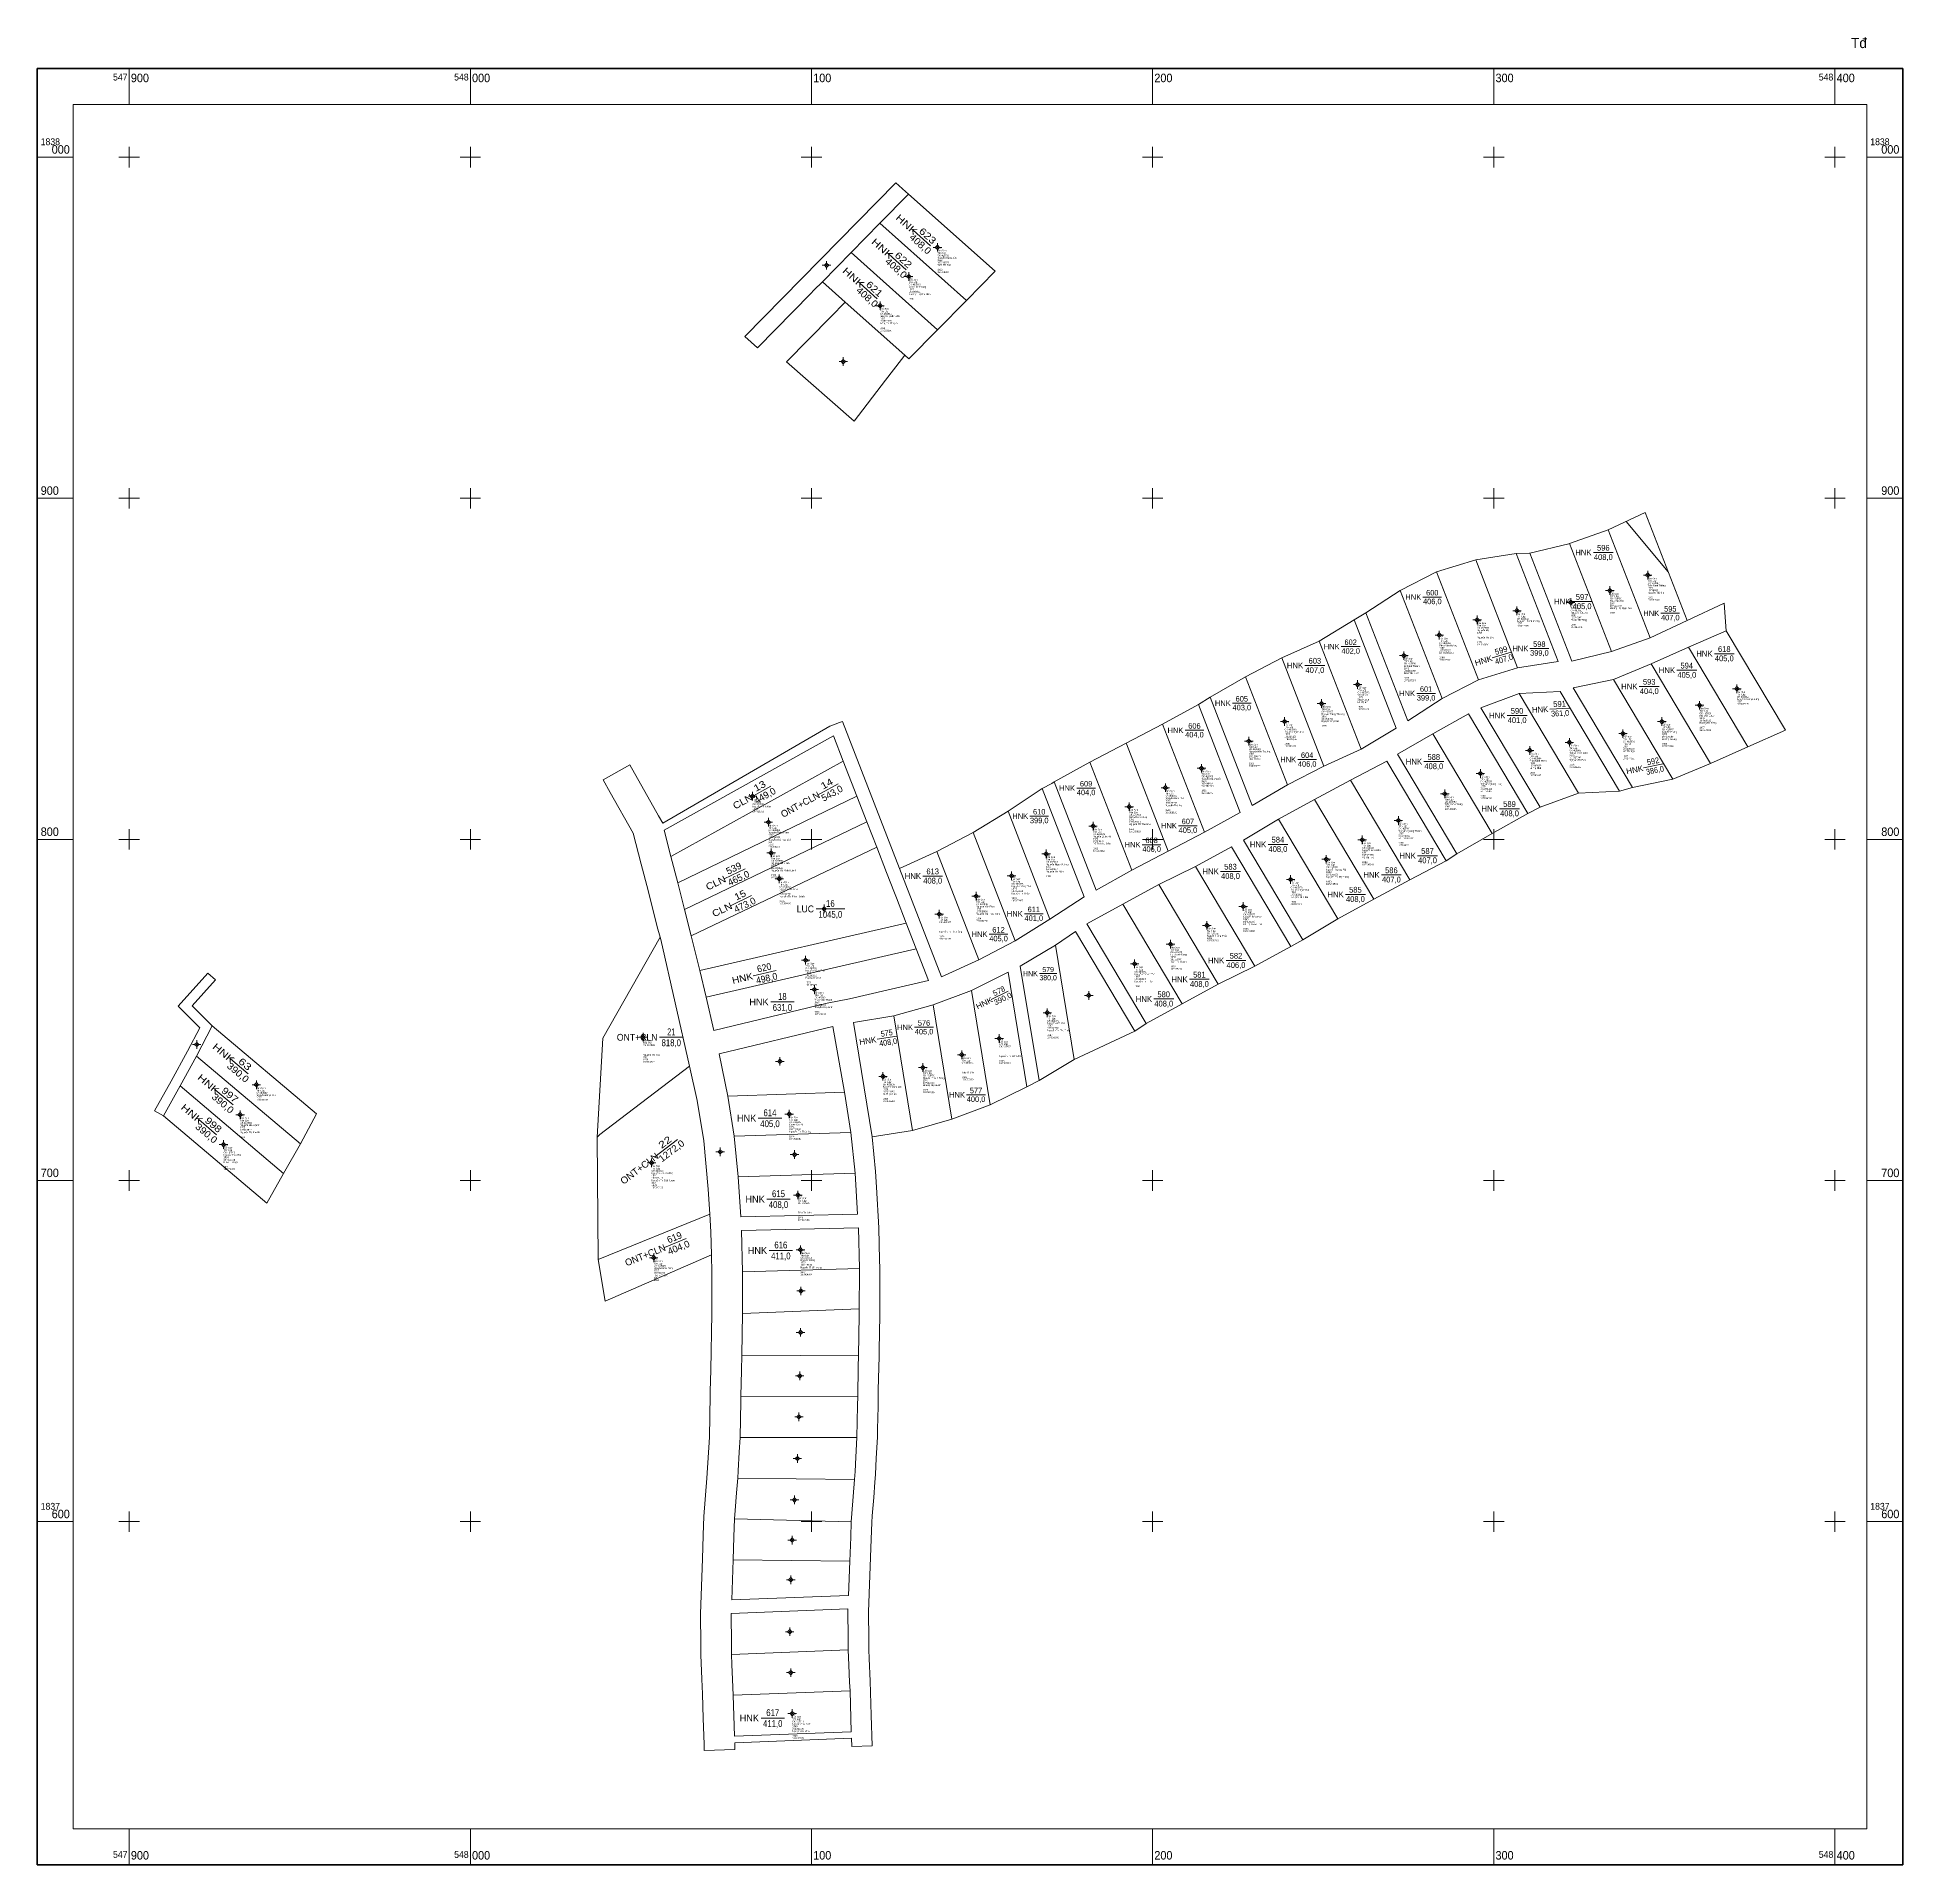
# Model space of a CAD drawing. Header units: metres. Extents: x 547873 to 548420, y 1837499 to 1838035.
import ezdxf
from ezdxf.enums import TextEntityAlignment as Align

# ---------------------------------------------------------------- set-up
doc = ezdxf.new("R2010")
doc.units = ezdxf.units.M
doc.header["$LTSCALE"] = 0.2
for name, color, linetype, lineweight in [('10', 7, 'Continuous', 13), ('11', 7, 'Continuous', 13), ('13', 7, 'Continuous', 13), ('23', 7, 'Continuous', 13), ('46', 7, 'Continuous', 13), ('63', 7, 'Continuous', 13)]:
    doc.layers.add(name, color=color, linetype=linetype, lineweight=lineweight)
for name, color, linetype in [('15', 7, 'Continuous'), ('2', 7, 'Continuous'), ('4', 7, 'Continuous')]:
    doc.layers.add(name, color=color, linetype=linetype)

msp = doc.modelspace()

# ---------------------------------------------------------------- hatches: boundary and pattern name
at = {"layer": '11'}
for points in [[(548137.0598, 1837973.55, 1), (548136.7597, 1837973.55, 1)], [(548104.5698, 1837968.29, 1), (548104.2697, 1837968.29, 1)], [(548128.6398, 1837965, 1), (548128.3398, 1837965, 1)], [(548120.2298, 1837956.44, 1), (548119.9298, 1837956.44, 1)], [(548109.4798, 1837940.06, 1), (548109.1798, 1837940.06, 1)], [(548345.2598, 1837877.47, 1), (548344.9598, 1837877.47, 1)], [(548334.1597, 1837872.94, 1), (548333.8597, 1837872.94, 1)], [(548295.2498, 1837864.34, 1), (548294.9498, 1837864.34, 1)], [(548306.9298, 1837867.02, 1), (548306.6297, 1837867.02, 1)], [(548322.6798, 1837869.48, 1), (548322.3797, 1837869.48, 1)], [(548284.1698, 1837859.87, 1), (548283.8697, 1837859.87, 1)], [(548273.7998, 1837853.87, 1), (548273.4997, 1837853.87, 1)], [(548260.2298, 1837845.39, 1), (548259.9298, 1837845.39, 1)], [(548371.4097, 1837844.15, 1), (548371.1097, 1837844.15, 1)], [(548249.6298, 1837839.81, 1), (548249.3298, 1837839.81, 1)], [(548360.4398, 1837839.3, 1), (548360.1397, 1837839.3, 1)], [(548238.8398, 1837834.56, 1), (548238.5397, 1837834.56, 1)], [(548349.4198, 1837834.55, 1), (548349.1197, 1837834.55, 1)], [(548228.3198, 1837828.8, 1), (548228.0197, 1837828.8, 1)], [(548310.6597, 1837826.07, 1), (548310.3597, 1837826.07, 1)], [(548322.2897, 1837828.44, 1), (548321.9897, 1837828.44, 1)], [(548338.0098, 1837831, 1), (548337.7098, 1837831, 1)], [(548214.4398, 1837820.83, 1), (548214.1397, 1837820.83, 1)], [(548203.8798, 1837815.14, 1), (548203.5798, 1837815.14, 1)], [(548296.1998, 1837819.3, 1), (548295.8997, 1837819.3, 1)], [(548082.8898, 1837812.66, 1), (548082.5898, 1837812.66, 1)], [(548193.2498, 1837809.58, 1), (548192.9498, 1837809.58, 1)], [(548285.7698, 1837813.36, 1), (548285.4698, 1837813.36, 1)], [(548087.5098, 1837805.06, 1), (548087.2098, 1837805.06, 1)], [(548272.1698, 1837805.52, 1), (548271.8697, 1837805.52, 1)], [(548182.6798, 1837803.9, 1), (548182.3797, 1837803.9, 1)], [(548261.5798, 1837799.88, 1), (548261.2797, 1837799.88, 1)], [(548088.2998, 1837796.05, 1), (548087.9997, 1837796.05, 1)], [(548168.9198, 1837795.74, 1), (548168.6197, 1837795.74, 1)], [(548251.0298, 1837794.17, 1), (548250.7298, 1837794.17, 1)], [(548090.7198, 1837788.45, 1), (548090.4198, 1837788.45, 1)], [(548158.7998, 1837789.3, 1), (548158.4997, 1837789.3, 1)], [(548240.5998, 1837788.24, 1), (548240.2998, 1837788.24, 1)], [(548148.3798, 1837783.36, 1), (548148.0798, 1837783.36, 1)], [(548103.8498, 1837779.62, 1), (548103.5498, 1837779.62, 1)], [(548137.5998, 1837778.08, 1), (548137.2998, 1837778.08, 1)], [(548226.6998, 1837780.32, 1), (548226.3997, 1837780.32, 1)], [(548216.0397, 1837774.8, 1), (548215.7397, 1837774.8, 1)], [(548205.3798, 1837769.28, 1), (548205.0798, 1837769.28, 1)], [(548098.4298, 1837764.58, 1), (548098.1297, 1837764.58, 1)], [(548194.8598, 1837763.52, 1), (548194.5598, 1837763.52, 1)], [(548100.9998, 1837755.98, 1), (548100.6998, 1837755.98, 1)], [(548181.4198, 1837754.25, 1), (548181.1197, 1837754.25, 1)], [(548169.2598, 1837749.18, 1), (548168.9598, 1837749.18, 1)], [(547919.9498, 1837739.87, 1), (547919.6497, 1837739.87, 1)], [(548050.7798, 1837742, 1), (548050.4798, 1837742, 1)], [(548155.1698, 1837741.62, 1), (548154.8697, 1837741.62, 1)], [(548090.8798, 1837734.93, 1), (548090.5798, 1837734.93, 1)], [(548132.7897, 1837733.11, 1), (548132.4897, 1837733.11, 1)], [(548144.1798, 1837736.85, 1), (548143.8797, 1837736.85, 1)], [(547937.4298, 1837728.07, 1), (547937.1297, 1837728.07, 1)], [(548121.0898, 1837730.52, 1), (548120.7897, 1837730.52, 1)], [(547932.6597, 1837719.28, 1), (547932.3597, 1837719.28, 1)], [(548093.6198, 1837719.48, 1), (548093.3198, 1837719.48, 1)], [(547927.8098, 1837710.54, 1), (547927.5097, 1837710.54, 1)], [(548073.3998, 1837708.41, 1), (548073.0998, 1837708.41, 1)], [(548095.1798, 1837707.6, 1), (548094.8797, 1837707.6, 1)], [(548053.2798, 1837705.2, 1), (548052.9798, 1837705.2, 1)], [(548096.1597, 1837695.74, 1), (548095.8597, 1837695.74, 1)], [(548096.9198, 1837679.7, 1), (548096.6197, 1837679.7, 1)], [(548053.8998, 1837677.35, 1), (548053.5998, 1837677.35, 1)], [(548097.0598, 1837667.62, 1), (548096.7597, 1837667.62, 1)], [(548096.9398, 1837655.48, 1), (548096.6397, 1837655.48, 1)], [(548096.6898, 1837642.72, 1), (548096.3897, 1837642.72, 1)], [(548096.4698, 1837630.72, 1), (548096.1698, 1837630.72, 1)], [(548095.9998, 1837618.52, 1), (548095.6998, 1837618.52, 1)], [(548095.1698, 1837606.38, 1), (548094.8697, 1837606.38, 1)], [(548094.4898, 1837594.6, 1), (548094.1898, 1837594.6, 1)], [(548094.0798, 1837582.95, 1), (548093.7797, 1837582.95, 1)], [(548093.7698, 1837567.74, 1), (548093.4698, 1837567.74, 1)], [(548094.0698, 1837555.74, 1), (548093.7697, 1837555.74, 1)], [(548094.5098, 1837543.75, 1), (548094.2098, 1837543.75, 1)]]:
    msp.add_hatch(color=256, dxfattribs=at).paths.add_polyline_path(points)

# ---------------------------------------------------------------- linework, layer by layer
at = {"layer": '10'}
for p, q in [((548120.01, 1837980.59), (548145.39, 1837957.96)), ((548111.6, 1837972.03), (548136.98, 1837949.4)), ((548103.19, 1837963.47), (548109.89, 1837957.49)), ((548109.89, 1837957.49), (548127.32, 1837941.95)), ((548136.98, 1837949.4), (548145.39, 1837957.96)), ((548333.53, 1837890.78), (548344.4, 1837895.86)), ((548322.22, 1837886.77), (548333.53, 1837890.78)), ((548322.22, 1837886.77), (548334.5, 1837855.09)), ((548333.53, 1837890.78), (548345.82, 1837859.08)), ((548283.22, 1837878.44), (548294.7, 1837881.95)), ((548294.7, 1837881.95), (548306.56, 1837883.8)), ((548294.7, 1837881.95), (548306.99, 1837850.25)), ((548272.53, 1837873), (548283.22, 1837878.44)), ((548283.22, 1837878.44), (548295.51, 1837846.74)), ((548262.48, 1837866.44), (548272.53, 1837873)), ((548272.53, 1837873), (548284.82, 1837841.3)), ((548248.8, 1837858.14), (548259.07, 1837864.34)), ((548237.87, 1837853.18), (548248.8, 1837858.14)), ((548248.8, 1837858.14), (548261.09, 1837826.44)), ((548357.08, 1837856.33), (548374.47, 1837827.12)), ((548227.22, 1837847.65), (548237.87, 1837853.18)), ((548237.87, 1837853.18), (548250.16, 1837821.48)), ((548346.1, 1837851.48), (548363.5, 1837822.26)), ((548216.83, 1837841.64), (548227.22, 1837847.65)), ((548227.22, 1837847.65), (548239.51, 1837815.95)), ((548307.45, 1837842.74), (548324.84, 1837813.53)), ((548335.04, 1837846.83), (548352.43, 1837817.62)), ((548202.9, 1837833.78), (548213.4, 1837839.58)), ((548192.27, 1837828.21), (548202.9, 1837833.78)), ((548202.9, 1837833.78), (548215.19, 1837802.08)), ((548181.63, 1837822.66), (548192.27, 1837828.21)), ((548282.12, 1837830.97), (548299.51, 1837801.76)), ((548363.5, 1837822.26), (548374.47, 1837827.12)), ((548058.81, 1837794.98), (548109.33, 1837822.88)), ((548171.14, 1837816.83), (548181.63, 1837822.66)), ((548181.63, 1837822.66), (548193.92, 1837790.96)), ((548352.43, 1837817.62), (548363.5, 1837822.26)), ((548258.03, 1837817.31), (548275.42, 1837788.1)), ((548340.68, 1837815.17), (548352.43, 1837817.62)), ((548060.8, 1837787.23), (548113.32, 1837812.63)), ((548157.61, 1837808.3), (548167.65, 1837814.87)), ((548247.44, 1837811.67), (548264.83, 1837782.46)), ((548313.57, 1837809.4), (548324.84, 1837813.53)), ((548324.84, 1837813.53), (548336.82, 1837814.14)), ((548062.77, 1837779.48), (548116.22, 1837805.17)), ((548147.4, 1837802), (548157.61, 1837808.3)), ((548157.61, 1837808.3), (548169.9, 1837776.6)), ((548236.92, 1837805.89), (548254.31, 1837776.68)), ((548299.51, 1837801.76), (548309.98, 1837807.63)), ((548136.77, 1837796.43), (548147.4, 1837802)), ((548147.4, 1837802), (548159.69, 1837770.3)), ((548289.12, 1837795.74), (548299.51, 1837801.76)), ((548064.72, 1837771.72), (548119.11, 1837797.72)), ((548125.84, 1837791.42), (548136.77, 1837796.43)), ((548136.77, 1837796.43), (548149.06, 1837764.73)), ((548275.42, 1837788.1), (548286.01, 1837793.74)), ((548212.59, 1837792.03), (548229.98, 1837762.82)), ((548264.83, 1837782.46), (548275.42, 1837788.1)), ((548201.8, 1837786.78), (548219.19, 1837757.57)), ((548254.31, 1837776.68), (548264.83, 1837782.46)), ((548191.28, 1837781), (548208.67, 1837751.79)), ((548038.8, 1837741.74), (548055.62, 1837771.34)), ((548067.27, 1837761.53), (548127.78, 1837775.41)), ((548243.98, 1837770.58), (548254.31, 1837776.68)), ((548069.09, 1837753.74), (548130.68, 1837767.96)), ((548171.51, 1837769.03), (548177.02, 1837735.48)), ((548229.98, 1837762.82), (548240.5, 1837768.6)), ((548219.19, 1837757.57), (548229.98, 1837762.82)), ((548146.9, 1837755.74), (548152.39, 1837722.19)), ((548208.67, 1837751.79), (548219.19, 1837757.57)), ((548135.67, 1837751.51), (548141.16, 1837717.96)), ((548198.13, 1837746.05), (548208.67, 1837751.79)), ((547924.35, 1837745.35), (547954.95, 1837719.58)), ((548124.12, 1837748.26), (548129.61, 1837714.71)), ((548037.19, 1837712.66), (548038.8, 1837741.74)), ((548177.02, 1837735.48), (548194.81, 1837743.81)), ((547919.73, 1837736.48), (547950.17, 1837710.79)), ((548166.71, 1837729.33), (548177.02, 1837735.48)), ((547914.91, 1837727.72), (547945.28, 1837702.07)), ((548075.44, 1837724.7), (548109.63, 1837725.94)), ((548141.16, 1837717.96), (548152.39, 1837722.19)), ((548152.39, 1837722.19), (548163.16, 1837727.49)), ((547950.17, 1837710.79), (547954.95, 1837719.58)), ((548129.61, 1837714.71), (548141.16, 1837717.96)), ((548037.19, 1837712.66), (548037.46, 1837676.84)), ((548077.31, 1837713.02), (548111.52, 1837714.09)), ((548117.75, 1837712.79), (548129.61, 1837714.71)), ((547945.28, 1837702.07), (547950.17, 1837710.79)), ((548078.54, 1837701.11), (548112.76, 1837702.15)), ((548037.46, 1837676.84), (548070.18, 1837690.11)), ((548079.79, 1837673.24), (548114.03, 1837674.23)), ((548079.8, 1837661), (548114.02, 1837662.35)), ((548079.54, 1837648.78), (548113.79, 1837648.6)), ((548079.29, 1837636.83), (548113.54, 1837636.65)), ((548079.1, 1837624.69), (548113.32, 1837624.62)), ((548078.37, 1837612.79), (548112.63, 1837612.34)), ((548077.43, 1837600.81), (548111.66, 1837599.98)), ((548077.01, 1837588.82), (548111.23, 1837588.4)), ((548076.46, 1837573.08), (548110.68, 1837574.4)), ((548076.55, 1837561.09), (548110.78, 1837562.38)), ((548077.06, 1837549.1), (548111.29, 1837550.39))]:
    msp.add_line(p, q, dxfattribs=at)
for points in [[(548128.42, 1837989.15), (548153.8, 1837966.53), (548145.39, 1837957.96)], [(548109.89, 1837957.49), (548105.67, 1837953.18), (548092.69, 1837939.95), (548112.48, 1837922.63), (548121.7, 1837934.64), (548126.35, 1837940.69), (548127.32, 1837941.95)], [(548127.32, 1837941.95), (548128.57, 1837940.84), (548136.98, 1837949.4)], [(548310.56, 1837883.9), (548321.95, 1837886.67), (548322.22, 1837886.77)], [(548368.06, 1837861.18), (548385.45, 1837831.97), (548374.47, 1837827.12)], [(548192.27, 1837828.21), (548192.36, 1837827.99), (548204.56, 1837796.51)], [(548037.19, 1837712.66), (548037.94, 1837713.52), (548064.22, 1837733.56)], [(547910.1, 1837718.95), (547940.39, 1837693.35), (547945.28, 1837702.07)], [(548037.46, 1837676.84), (548039.5, 1837664.6), (548070.66, 1837678.18)]]:
    msp.add_lwpolyline(points, dxfattribs=at)
at = {"layer": '11'}
for p, q in [((548136.91, 1837974.8), (548136.91, 1837974.18)), ((548103.8, 1837968.29), (548103.17, 1837968.29)), ((548104.42, 1837969.54), (548104.42, 1837968.92)), ((548105.67, 1837968.29), (548105.04, 1837968.29)), ((548136.28, 1837973.55), (548135.66, 1837973.55)), ((548136.91, 1837972.92), (548136.91, 1837972.3)), ((548138.16, 1837973.55), (548137.54, 1837973.55)), ((548104.42, 1837967.66), (548104.42, 1837967.04)), ((548127.86, 1837965), (548127.24, 1837965)), ((548128.49, 1837966.25), (548128.49, 1837965.62)), ((548128.49, 1837964.38), (548128.49, 1837963.75)), ((548129.74, 1837965), (548129.12, 1837965)), ((548120.08, 1837957.69), (548120.08, 1837957.06)), ((548119.46, 1837956.44), (548118.83, 1837956.44)), ((548120.08, 1837955.82), (548120.08, 1837955.19)), ((548121.33, 1837956.44), (548120.7, 1837956.44)), ((548109.33, 1837941.31), (548109.33, 1837940.68)), ((548108.7, 1837940.06), (548108.08, 1837940.06)), ((548109.33, 1837939.44), (548109.33, 1837938.81)), ((548110.58, 1837940.06), (548109.96, 1837940.06)), ((548344.48, 1837877.47), (548343.86, 1837877.47)), ((548345.11, 1837878.72), (548345.11, 1837878.1)), ((548345.11, 1837876.84), (548345.11, 1837876.22)), ((548346.36, 1837877.47), (548345.74, 1837877.47)), ((548322.53, 1837870.73), (548322.53, 1837870.1)), ((548333.38, 1837872.94), (548332.76, 1837872.94)), ((548334.01, 1837874.19), (548334.01, 1837873.56)), ((548334.01, 1837872.32), (548334.01, 1837871.69)), ((548335.26, 1837872.94), (548334.64, 1837872.94)), ((548294.48, 1837864.34), (548293.85, 1837864.34)), ((548295.1, 1837865.59), (548295.1, 1837864.96)), ((548296.35, 1837864.34), (548295.72, 1837864.34)), ((548306.16, 1837867.02), (548305.53, 1837867.02)), ((548306.78, 1837868.27), (548306.78, 1837867.64)), ((548306.78, 1837866.4), (548306.78, 1837865.77)), ((548308.03, 1837867.02), (548307.4, 1837867.02)), ((548321.9, 1837869.48), (548321.28, 1837869.48)), ((548322.53, 1837868.86), (548322.53, 1837868.23)), ((548323.78, 1837869.48), (548323.16, 1837869.48)), ((548283.4, 1837859.87), (548282.77, 1837859.87)), ((548284.02, 1837861.12), (548284.02, 1837860.5)), ((548284.02, 1837859.24), (548284.02, 1837858.62)), ((548285.27, 1837859.87), (548284.64, 1837859.87)), ((548295.1, 1837863.72), (548295.1, 1837863.09)), ((548273.02, 1837853.87), (548272.4, 1837853.87)), ((548273.65, 1837855.12), (548273.65, 1837854.5)), ((548274.9, 1837853.87), (548274.28, 1837853.87)), ((548273.65, 1837853.24), (548273.65, 1837852.62)), ((548259.46, 1837845.39), (548258.83, 1837845.39)), ((548260.08, 1837846.64), (548260.08, 1837846.02)), ((548260.08, 1837844.76), (548260.08, 1837844.14)), ((548261.33, 1837845.39), (548260.7, 1837845.39)), ((548370.64, 1837844.15), (548370.01, 1837844.15)), ((548371.26, 1837845.4), (548371.26, 1837844.78)), ((548371.26, 1837843.52), (548371.26, 1837842.9)), ((548372.51, 1837844.15), (548371.88, 1837844.15)), ((548248.86, 1837839.81), (548248.23, 1837839.81)), ((548249.48, 1837841.06), (548249.48, 1837840.44)), ((548249.48, 1837839.18), (548249.48, 1837838.56)), ((548250.73, 1837839.81), (548250.1, 1837839.81)), ((548359.66, 1837839.3), (548359.04, 1837839.3)), ((548360.29, 1837840.55), (548360.29, 1837839.92)), ((548360.29, 1837838.68), (548360.29, 1837838.05)), ((548361.54, 1837839.3), (548360.92, 1837839.3)), ((548238.06, 1837834.56), (548237.44, 1837834.56)), ((548238.69, 1837835.81), (548238.69, 1837835.18)), ((548238.69, 1837833.94), (548238.69, 1837833.31)), ((548239.94, 1837834.56), (548239.32, 1837834.56)), ((548337.86, 1837832.25), (548337.86, 1837831.62)), ((548348.64, 1837834.55), (548348.02, 1837834.55)), ((548349.27, 1837835.8), (548349.27, 1837835.18)), ((548349.27, 1837833.92), (548349.27, 1837833.3)), ((548350.52, 1837834.55), (548349.9, 1837834.55)), ((548227.54, 1837828.8), (548226.92, 1837828.8)), ((548228.17, 1837830.05), (548228.17, 1837829.42)), ((548228.17, 1837828.18), (548228.17, 1837827.55)), ((548229.42, 1837828.8), (548228.8, 1837828.8)), ((548309.88, 1837826.07), (548309.26, 1837826.07)), ((548310.51, 1837827.32), (548310.51, 1837826.7)), ((548311.76, 1837826.07), (548311.14, 1837826.07)), ((548321.52, 1837828.44), (548320.89, 1837828.44)), ((548322.14, 1837829.69), (548322.14, 1837829.06)), ((548322.14, 1837827.82), (548322.14, 1837827.19)), ((548323.39, 1837828.44), (548322.76, 1837828.44)), ((548337.24, 1837831), (548336.61, 1837831)), ((548337.86, 1837830.38), (548337.86, 1837829.75)), ((548339.11, 1837831), (548338.48, 1837831)), ((548213.66, 1837820.83), (548213.04, 1837820.83)), ((548214.29, 1837822.08), (548214.29, 1837821.46)), ((548215.54, 1837820.83), (548214.92, 1837820.83)), ((548296.05, 1837820.55), (548296.05, 1837819.92)), ((548310.51, 1837825.44), (548310.51, 1837824.82)), ((548203.1, 1837815.14), (548202.48, 1837815.14)), ((548203.73, 1837816.39), (548203.73, 1837815.76)), ((548204.98, 1837815.14), (548204.36, 1837815.14)), ((548214.29, 1837820.2), (548214.29, 1837819.58)), ((548295.42, 1837819.3), (548294.8, 1837819.3)), ((548296.05, 1837818.68), (548296.05, 1837818.05)), ((548297.3, 1837819.3), (548296.68, 1837819.3)), ((548082.12, 1837812.66), (548081.49, 1837812.66)), ((548082.74, 1837813.91), (548082.74, 1837813.28)), ((548082.74, 1837812.04), (548082.74, 1837811.41)), ((548083.99, 1837812.66), (548083.36, 1837812.66)), ((548193.1, 1837810.83), (548193.1, 1837810.2)), ((548203.73, 1837814.52), (548203.73, 1837813.89)), ((548285, 1837813.36), (548284.37, 1837813.36)), ((548285.62, 1837814.61), (548285.62, 1837813.98)), ((548285.62, 1837812.74), (548285.62, 1837812.11)), ((548286.87, 1837813.36), (548286.24, 1837813.36)), ((548086.74, 1837805.06), (548086.11, 1837805.06)), ((548087.36, 1837806.31), (548087.36, 1837805.68)), ((548087.36, 1837804.44), (548087.36, 1837803.81)), ((548088.61, 1837805.06), (548087.98, 1837805.06)), ((548182.53, 1837805.15), (548182.53, 1837804.52)), ((548192.48, 1837809.58), (548191.85, 1837809.58)), ((548193.1, 1837808.96), (548193.1, 1837808.33)), ((548194.35, 1837809.58), (548193.72, 1837809.58)), ((548271.4, 1837805.52), (548270.77, 1837805.52)), ((548272.02, 1837806.77), (548272.02, 1837806.14)), ((548272.02, 1837804.9), (548272.02, 1837804.27)), ((548273.27, 1837805.52), (548272.64, 1837805.52)), ((548181.9, 1837803.9), (548181.28, 1837803.9)), ((548182.53, 1837803.28), (548182.53, 1837802.65)), ((548183.78, 1837803.9), (548183.16, 1837803.9)), ((548260.8, 1837799.88), (548260.18, 1837799.88)), ((548261.43, 1837801.13), (548261.43, 1837800.5)), ((548261.43, 1837799.26), (548261.43, 1837798.63)), ((548262.68, 1837799.88), (548262.06, 1837799.88)), ((548087.52, 1837796.05), (548086.9, 1837796.05)), ((548088.15, 1837797.3), (548088.15, 1837796.68)), ((548088.15, 1837795.42), (548088.15, 1837794.8)), ((548089.4, 1837796.05), (548088.78, 1837796.05)), ((548168.14, 1837795.74), (548167.52, 1837795.74)), ((548168.77, 1837796.99), (548168.77, 1837796.36)), ((548168.77, 1837795.12), (548168.77, 1837794.49)), ((548170.02, 1837795.74), (548169.4, 1837795.74)), ((548250.26, 1837794.17), (548249.63, 1837794.17)), ((548250.88, 1837795.42), (548250.88, 1837794.8)), ((548250.88, 1837793.54), (548250.88, 1837792.92)), ((548252.13, 1837794.17), (548251.5, 1837794.17)), ((548089.94, 1837788.45), (548089.32, 1837788.45)), ((548090.57, 1837789.7), (548090.57, 1837789.08)), ((548090.57, 1837787.82), (548090.57, 1837787.2)), ((548091.82, 1837788.45), (548091.2, 1837788.45)), ((548158.02, 1837789.3), (548157.4, 1837789.3)), ((548158.65, 1837790.55), (548158.65, 1837789.92)), ((548158.65, 1837788.68), (548158.65, 1837788.05)), ((548159.9, 1837789.3), (548159.28, 1837789.3)), ((548239.82, 1837788.24), (548239.2, 1837788.24)), ((548240.45, 1837789.49), (548240.45, 1837788.86)), ((548241.7, 1837788.24), (548241.08, 1837788.24)), ((548147.6, 1837783.36), (548146.98, 1837783.36)), ((548148.23, 1837784.61), (548148.23, 1837783.98)), ((548148.23, 1837782.74), (548148.23, 1837782.11)), ((548149.48, 1837783.36), (548148.86, 1837783.36)), ((548240.45, 1837787.62), (548240.45, 1837786.99)), ((548103.08, 1837779.62), (548102.45, 1837779.62)), ((548103.7, 1837780.87), (548103.7, 1837780.24)), ((548103.7, 1837779), (548103.7, 1837778.37)), ((548104.95, 1837779.62), (548104.32, 1837779.62)), ((548136.82, 1837778.08), (548136.2, 1837778.08)), ((548137.45, 1837779.33), (548137.45, 1837778.7)), ((548137.45, 1837777.46), (548137.45, 1837776.83)), ((548138.7, 1837778.08), (548138.08, 1837778.08)), ((548225.92, 1837780.32), (548225.3, 1837780.32)), ((548226.55, 1837781.57), (548226.55, 1837780.94)), ((548226.55, 1837779.7), (548226.55, 1837779.07)), ((548227.8, 1837780.32), (548227.18, 1837780.32)), ((548215.26, 1837774.8), (548214.64, 1837774.8)), ((548215.89, 1837776.05), (548215.89, 1837775.42)), ((548215.89, 1837774.18), (548215.89, 1837773.55)), ((548217.14, 1837774.8), (548216.52, 1837774.8)), ((548204.6, 1837769.28), (548203.98, 1837769.28)), ((548205.23, 1837770.53), (548205.23, 1837769.9)), ((548205.23, 1837768.66), (548205.23, 1837768.03)), ((548206.48, 1837769.28), (548205.86, 1837769.28)), ((548097.66, 1837764.58), (548097.03, 1837764.58)), ((548098.28, 1837765.83), (548098.28, 1837765.2)), ((548098.28, 1837763.96), (548098.28, 1837763.33)), ((548099.53, 1837764.58), (548098.9, 1837764.58)), ((548194.08, 1837763.52), (548193.46, 1837763.52)), ((548194.71, 1837764.77), (548194.71, 1837764.14)), ((548194.71, 1837762.9), (548194.71, 1837762.27)), ((548195.96, 1837763.52), (548195.34, 1837763.52)), ((548100.22, 1837755.98), (548099.6, 1837755.98)), ((548100.85, 1837757.23), (548100.85, 1837756.6)), ((548100.85, 1837755.36), (548100.85, 1837754.73)), ((548102.1, 1837755.98), (548101.48, 1837755.98)), ((548181.27, 1837755.5), (548181.27, 1837754.88)), ((548169.11, 1837750.43), (548169.11, 1837749.8)), ((548180.64, 1837754.25), (548180.02, 1837754.25)), ((548181.27, 1837753.62), (548181.27, 1837753)), ((548182.52, 1837754.25), (548181.9, 1837754.25)), ((548168.48, 1837749.18), (548167.86, 1837749.18)), ((548169.11, 1837748.56), (548169.11, 1837747.93)), ((548170.36, 1837749.18), (548169.74, 1837749.18)), ((547919.18, 1837739.87), (547918.55, 1837739.87)), ((547919.8, 1837741.12), (547919.8, 1837740.5)), ((547919.8, 1837739.24), (547919.8, 1837738.62)), ((547921.05, 1837739.87), (547920.42, 1837739.87)), ((548050, 1837742), (548049.38, 1837742)), ((548050.63, 1837743.25), (548050.63, 1837742.62)), ((548050.63, 1837741.38), (548050.63, 1837740.75)), ((548051.88, 1837742), (548051.26, 1837742)), ((548154.4, 1837741.62), (548153.77, 1837741.62)), ((548155.02, 1837742.87), (548155.02, 1837742.24)), ((548155.02, 1837741), (548155.02, 1837740.37)), ((548156.27, 1837741.62), (548155.64, 1837741.62)), ((548090.1, 1837734.93), (548089.48, 1837734.93)), ((548090.73, 1837736.18), (548090.73, 1837735.56)), ((548090.73, 1837734.3), (548090.73, 1837733.68)), ((548091.98, 1837734.93), (548091.36, 1837734.93)), ((548132.02, 1837733.11), (548131.39, 1837733.11)), ((548132.64, 1837734.36), (548132.64, 1837733.74)), ((548133.89, 1837733.11), (548133.26, 1837733.11)), ((548143.4, 1837736.85), (548142.78, 1837736.85)), ((548144.03, 1837738.1), (548144.03, 1837737.48)), ((548144.03, 1837736.22), (548144.03, 1837735.6)), ((548145.28, 1837736.85), (548144.66, 1837736.85)), ((547936.66, 1837728.07), (547936.03, 1837728.07)), ((547937.28, 1837729.32), (547937.28, 1837728.7)), ((547938.53, 1837728.07), (547937.9, 1837728.07)), ((548120.32, 1837730.52), (548119.69, 1837730.52)), ((548120.94, 1837731.77), (548120.94, 1837731.14)), ((548120.94, 1837729.9), (548120.94, 1837729.27)), ((548122.19, 1837730.52), (548121.56, 1837730.52)), ((548132.64, 1837732.48), (548132.64, 1837731.86)), ((547937.28, 1837727.44), (547937.28, 1837726.82)), ((547931.88, 1837719.28), (547931.26, 1837719.28)), ((547932.51, 1837720.53), (547932.51, 1837719.9)), ((547932.51, 1837718.66), (547932.51, 1837718.03)), ((547933.76, 1837719.28), (547933.14, 1837719.28)), ((548092.84, 1837719.48), (548092.22, 1837719.48)), ((548093.47, 1837720.73), (548093.47, 1837720.1)), ((548093.47, 1837718.86), (548093.47, 1837718.23)), ((548094.72, 1837719.48), (548094.1, 1837719.48)), ((547927.66, 1837711.79), (547927.66, 1837711.16)), ((547927.04, 1837710.54), (547926.41, 1837710.54)), ((547927.66, 1837709.92), (547927.66, 1837709.29)), ((547928.91, 1837710.54), (547928.28, 1837710.54)), ((548053.13, 1837706.45), (548053.13, 1837705.82)), ((548072.62, 1837708.41), (548072, 1837708.41)), ((548073.25, 1837709.66), (548073.25, 1837709.04)), ((548073.25, 1837707.78), (548073.25, 1837707.16)), ((548074.5, 1837708.41), (548073.88, 1837708.41)), ((548094.4, 1837707.6), (548093.78, 1837707.6)), ((548095.03, 1837708.85), (548095.03, 1837708.22)), ((548095.03, 1837706.98), (548095.03, 1837706.35)), ((548096.28, 1837707.6), (548095.66, 1837707.6)), ((548052.5, 1837705.2), (548051.88, 1837705.2)), ((548053.13, 1837704.58), (548053.13, 1837703.95)), ((548054.38, 1837705.2), (548053.76, 1837705.2)), ((548095.38, 1837695.74), (548094.76, 1837695.74)), ((548096.01, 1837696.99), (548096.01, 1837696.36)), ((548096.01, 1837695.12), (548096.01, 1837694.49)), ((548097.26, 1837695.74), (548096.64, 1837695.74)), ((548053.75, 1837678.6), (548053.75, 1837677.98)), ((548096.14, 1837679.7), (548095.52, 1837679.7)), ((548096.77, 1837680.95), (548096.77, 1837680.32)), ((548096.77, 1837679.08), (548096.77, 1837678.45)), ((548098.02, 1837679.7), (548097.4, 1837679.7)), ((548053.12, 1837677.35), (548052.5, 1837677.35)), ((548053.75, 1837676.72), (548053.75, 1837676.1)), ((548055, 1837677.35), (548054.38, 1837677.35)), ((548096.28, 1837667.62), (548095.66, 1837667.62)), ((548096.91, 1837668.87), (548096.91, 1837668.24)), ((548098.16, 1837667.62), (548097.54, 1837667.62)), ((548096.91, 1837667), (548096.91, 1837666.37)), ((548096.79, 1837656.73), (548096.79, 1837656.1)), ((548096.16, 1837655.48), (548095.54, 1837655.48)), ((548096.79, 1837654.86), (548096.79, 1837654.23)), ((548098.04, 1837655.48), (548097.42, 1837655.48)), ((548095.92, 1837642.72), (548095.29, 1837642.72)), ((548096.54, 1837643.97), (548096.54, 1837643.34)), ((548096.54, 1837642.1), (548096.54, 1837641.47)), ((548097.79, 1837642.72), (548097.16, 1837642.72)), ((548095.7, 1837630.72), (548095.07, 1837630.72)), ((548096.32, 1837631.97), (548096.32, 1837631.34)), ((548096.32, 1837630.1), (548096.32, 1837629.47)), ((548097.57, 1837630.72), (548096.94, 1837630.72)), ((548095.22, 1837618.52), (548094.6, 1837618.52)), ((548095.85, 1837619.77), (548095.85, 1837619.14)), ((548097.1, 1837618.52), (548096.48, 1837618.52)), ((548095.85, 1837617.9), (548095.85, 1837617.27)), ((548095.02, 1837607.63), (548095.02, 1837607)), ((548094.4, 1837606.38), (548093.77, 1837606.38)), ((548095.02, 1837605.76), (548095.02, 1837605.13)), ((548096.27, 1837606.38), (548095.64, 1837606.38)), ((548093.72, 1837594.6), (548093.09, 1837594.6)), ((548094.34, 1837595.85), (548094.34, 1837595.22)), ((548094.34, 1837593.98), (548094.34, 1837593.35)), ((548095.59, 1837594.6), (548094.96, 1837594.6)), ((548093.3, 1837582.95), (548092.68, 1837582.95)), ((548093.93, 1837584.2), (548093.93, 1837583.58)), ((548093.93, 1837582.32), (548093.93, 1837581.7)), ((548095.18, 1837582.95), (548094.56, 1837582.95)), ((548093, 1837567.74), (548092.37, 1837567.74)), ((548093.62, 1837568.99), (548093.62, 1837568.36)), ((548093.62, 1837567.12), (548093.62, 1837566.49)), ((548094.87, 1837567.74), (548094.24, 1837567.74)), ((548093.3, 1837555.74), (548092.67, 1837555.74)), ((548093.92, 1837556.99), (548093.92, 1837556.36)), ((548093.92, 1837555.12), (548093.92, 1837554.49)), ((548095.17, 1837555.74), (548094.54, 1837555.74)), ((548093.74, 1837543.75), (548093.11, 1837543.75)), ((548094.36, 1837545), (548094.36, 1837544.38)), ((548094.36, 1837543.12), (548094.36, 1837542.5)), ((548095.61, 1837543.75), (548094.98, 1837543.75))]:
    msp.add_line(p, q, dxfattribs=at)
for points in [[(548136.91, 1837974.18), (548136.28, 1837973.55), (548136.91, 1837972.92), (548137.54, 1837973.55)], [(548104.42, 1837968.92), (548103.8, 1837968.29), (548104.42, 1837967.66), (548105.04, 1837968.29)], [(548128.49, 1837965.62), (548127.86, 1837965), (548128.49, 1837964.38), (548129.12, 1837965)], [(548120.08, 1837957.06), (548119.46, 1837956.44), (548120.08, 1837955.82), (548120.7, 1837956.44)], [(548109.33, 1837940.68), (548108.7, 1837940.06), (548109.33, 1837939.44), (548109.96, 1837940.06)], [(548345.11, 1837878.1), (548344.48, 1837877.47), (548345.11, 1837876.84), (548345.74, 1837877.47)], [(548322.53, 1837870.1), (548321.9, 1837869.48), (548322.53, 1837868.86), (548323.16, 1837869.48)], [(548334.01, 1837873.56), (548333.38, 1837872.94), (548334.01, 1837872.32), (548334.64, 1837872.94)], [(548295.1, 1837864.96), (548294.48, 1837864.34), (548295.1, 1837863.72), (548295.72, 1837864.34)], [(548306.78, 1837867.64), (548306.16, 1837867.02), (548306.78, 1837866.4), (548307.4, 1837867.02)], [(548284.02, 1837860.5), (548283.4, 1837859.87), (548284.02, 1837859.24), (548284.64, 1837859.87)], [(548273.65, 1837854.5), (548273.02, 1837853.87), (548273.65, 1837853.24), (548274.28, 1837853.87)], [(548260.08, 1837846.02), (548259.46, 1837845.39), (548260.08, 1837844.76), (548260.7, 1837845.39)], [(548371.26, 1837844.78), (548370.64, 1837844.15), (548371.26, 1837843.52), (548371.88, 1837844.15)], [(548249.48, 1837840.44), (548248.86, 1837839.81), (548249.48, 1837839.18), (548250.1, 1837839.81)], [(548360.29, 1837839.92), (548359.66, 1837839.3), (548360.29, 1837838.68), (548360.92, 1837839.3)], [(548238.69, 1837835.18), (548238.06, 1837834.56), (548238.69, 1837833.94), (548239.32, 1837834.56)], [(548337.86, 1837831.62), (548337.24, 1837831), (548337.86, 1837830.38), (548338.48, 1837831)], [(548349.27, 1837835.18), (548348.64, 1837834.55), (548349.27, 1837833.92), (548349.9, 1837834.55)], [(548228.17, 1837829.42), (548227.54, 1837828.8), (548228.17, 1837828.18), (548228.8, 1837828.8)], [(548310.51, 1837826.7), (548309.88, 1837826.07), (548310.51, 1837825.44), (548311.14, 1837826.07)], [(548322.14, 1837829.06), (548321.52, 1837828.44), (548322.14, 1837827.82), (548322.76, 1837828.44)], [(548214.29, 1837821.46), (548213.66, 1837820.83), (548214.29, 1837820.2), (548214.92, 1837820.83)], [(548203.73, 1837815.76), (548203.1, 1837815.14), (548203.73, 1837814.52), (548204.36, 1837815.14)], [(548296.05, 1837819.92), (548295.42, 1837819.3), (548296.05, 1837818.68), (548296.68, 1837819.3)], [(548082.74, 1837813.28), (548082.12, 1837812.66), (548082.74, 1837812.04), (548083.36, 1837812.66)], [(548193.1, 1837810.2), (548192.48, 1837809.58), (548193.1, 1837808.96), (548193.72, 1837809.58)], [(548285.62, 1837813.98), (548285, 1837813.36), (548285.62, 1837812.74), (548286.24, 1837813.36)], [(548087.36, 1837805.68), (548086.74, 1837805.06), (548087.36, 1837804.44), (548087.98, 1837805.06)], [(548182.53, 1837804.52), (548181.9, 1837803.9), (548182.53, 1837803.28), (548183.16, 1837803.9)], [(548272.02, 1837806.14), (548271.4, 1837805.52), (548272.02, 1837804.9), (548272.64, 1837805.52)], [(548261.43, 1837800.5), (548260.8, 1837799.88), (548261.43, 1837799.26), (548262.06, 1837799.88)], [(548088.15, 1837796.68), (548087.52, 1837796.05), (548088.15, 1837795.42), (548088.78, 1837796.05)], [(548168.77, 1837796.36), (548168.14, 1837795.74), (548168.77, 1837795.12), (548169.4, 1837795.74)], [(548250.88, 1837794.8), (548250.26, 1837794.17), (548250.88, 1837793.54), (548251.5, 1837794.17)], [(548090.57, 1837789.08), (548089.94, 1837788.45), (548090.57, 1837787.82), (548091.2, 1837788.45)], [(548158.65, 1837789.92), (548158.02, 1837789.3), (548158.65, 1837788.68), (548159.28, 1837789.3)], [(548240.45, 1837788.86), (548239.82, 1837788.24), (548240.45, 1837787.62), (548241.08, 1837788.24)], [(548148.23, 1837783.98), (548147.6, 1837783.36), (548148.23, 1837782.74), (548148.86, 1837783.36)], [(548103.7, 1837780.24), (548103.08, 1837779.62), (548103.7, 1837779), (548104.32, 1837779.62)], [(548137.45, 1837778.7), (548136.82, 1837778.08), (548137.45, 1837777.46), (548138.08, 1837778.08)], [(548226.55, 1837780.94), (548225.92, 1837780.32), (548226.55, 1837779.7), (548227.18, 1837780.32)], [(548215.89, 1837775.42), (548215.26, 1837774.8), (548215.89, 1837774.18), (548216.52, 1837774.8)], [(548205.23, 1837769.9), (548204.6, 1837769.28), (548205.23, 1837768.66), (548205.86, 1837769.28)], [(548098.28, 1837765.2), (548097.66, 1837764.58), (548098.28, 1837763.96), (548098.9, 1837764.58)], [(548194.71, 1837764.14), (548194.08, 1837763.52), (548194.71, 1837762.9), (548195.34, 1837763.52)], [(548100.85, 1837756.6), (548100.22, 1837755.98), (548100.85, 1837755.36), (548101.48, 1837755.98)], [(548169.11, 1837749.8), (548168.48, 1837749.18), (548169.11, 1837748.56), (548169.74, 1837749.18)], [(548181.27, 1837754.88), (548180.64, 1837754.25), (548181.27, 1837753.62), (548181.9, 1837754.25)], [(547919.8, 1837740.5), (547919.18, 1837739.87), (547919.8, 1837739.24), (547920.42, 1837739.87)], [(548050.63, 1837742.62), (548050, 1837742), (548050.63, 1837741.38), (548051.26, 1837742)], [(548155.02, 1837742.24), (548154.4, 1837741.62), (548155.02, 1837741), (548155.64, 1837741.62)], [(548090.73, 1837735.56), (548090.1, 1837734.93), (548090.73, 1837734.3), (548091.36, 1837734.93)], [(548132.64, 1837733.74), (548132.02, 1837733.11), (548132.64, 1837732.48), (548133.26, 1837733.11)], [(548144.03, 1837737.48), (548143.4, 1837736.85), (548144.03, 1837736.22), (548144.66, 1837736.85)], [(547937.28, 1837728.7), (547936.66, 1837728.07), (547937.28, 1837727.44), (547937.9, 1837728.07)], [(548120.94, 1837731.14), (548120.32, 1837730.52), (548120.94, 1837729.9), (548121.56, 1837730.52)], [(547932.51, 1837719.9), (547931.88, 1837719.28), (547932.51, 1837718.66), (547933.14, 1837719.28)], [(548093.47, 1837720.1), (548092.84, 1837719.48), (548093.47, 1837718.86), (548094.1, 1837719.48)], [(547927.66, 1837711.16), (547927.04, 1837710.54), (547927.66, 1837709.92), (547928.28, 1837710.54)], [(548053.13, 1837705.82), (548052.5, 1837705.2), (548053.13, 1837704.58), (548053.76, 1837705.2)], [(548073.25, 1837709.04), (548072.62, 1837708.41), (548073.25, 1837707.78), (548073.88, 1837708.41)], [(548095.03, 1837708.22), (548094.4, 1837707.6), (548095.03, 1837706.98), (548095.66, 1837707.6)], [(548096.01, 1837696.36), (548095.38, 1837695.74), (548096.01, 1837695.12), (548096.64, 1837695.74)], [(548096.77, 1837680.32), (548096.14, 1837679.7), (548096.77, 1837679.08), (548097.4, 1837679.7)], [(548053.75, 1837677.98), (548053.12, 1837677.35), (548053.75, 1837676.72), (548054.38, 1837677.35)], [(548096.91, 1837668.24), (548096.28, 1837667.62), (548096.91, 1837667), (548097.54, 1837667.62)], [(548096.79, 1837656.1), (548096.16, 1837655.48), (548096.79, 1837654.86), (548097.42, 1837655.48)], [(548096.54, 1837643.34), (548095.92, 1837642.72), (548096.54, 1837642.1), (548097.16, 1837642.72)], [(548096.32, 1837631.34), (548095.7, 1837630.72), (548096.32, 1837630.1), (548096.94, 1837630.72)], [(548095.85, 1837619.14), (548095.22, 1837618.52), (548095.85, 1837617.9), (548096.48, 1837618.52)], [(548095.02, 1837607), (548094.4, 1837606.38), (548095.02, 1837605.76), (548095.64, 1837606.38)], [(548094.34, 1837595.22), (548093.72, 1837594.6), (548094.34, 1837593.98), (548094.96, 1837594.6)], [(548093.93, 1837583.58), (548093.3, 1837582.95), (548093.93, 1837582.32), (548094.56, 1837582.95)], [(548093.62, 1837568.36), (548093, 1837567.74), (548093.62, 1837567.12), (548094.24, 1837567.74)], [(548093.92, 1837556.36), (548093.3, 1837555.74), (548093.92, 1837555.12), (548094.54, 1837555.74)], [(548094.36, 1837544.38), (548093.74, 1837543.75), (548094.36, 1837543.12), (548094.98, 1837543.75)]]:
    msp.add_lwpolyline(points, close=True, dxfattribs=at)
for centre in [(548136.9097, 1837973.55), (548104.4198, 1837968.29), (548128.4898, 1837965), (548120.0798, 1837956.44), (548109.3298, 1837940.06), (548345.1098, 1837877.47), (548334.0097, 1837872.94), (548295.0998, 1837864.34), (548306.7797, 1837867.02), (548322.5297, 1837869.48), (548284.0197, 1837859.87), (548273.6497, 1837853.87), (548260.0798, 1837845.39), (548371.2597, 1837844.15), (548249.4798, 1837839.81), (548360.2897, 1837839.3), (548238.6898, 1837834.56), (548349.2697, 1837834.55), (548228.1698, 1837828.8), (548310.5097, 1837826.07), (548322.1397, 1837828.44), (548337.8598, 1837831), (548214.2897, 1837820.83), (548203.7298, 1837815.14), (548296.0498, 1837819.3), (548082.7398, 1837812.66), (548193.0998, 1837809.58), (548285.6198, 1837813.36), (548087.3598, 1837805.06), (548272.0197, 1837805.52), (548182.5297, 1837803.9), (548261.4298, 1837799.88), (548088.1497, 1837796.05), (548168.7697, 1837795.74), (548250.8798, 1837794.17), (548090.5698, 1837788.45), (548158.6497, 1837789.3), (548240.4498, 1837788.24), (548148.2298, 1837783.36), (548103.6998, 1837779.62), (548137.4498, 1837778.08), (548226.5498, 1837780.32), (548215.8897, 1837774.8), (548205.2298, 1837769.28), (548098.2797, 1837764.58), (548194.7098, 1837763.52), (548100.8498, 1837755.98), (548181.2697, 1837754.25), (548169.1098, 1837749.18), (547919.7998, 1837739.87), (548050.6298, 1837742), (548155.0197, 1837741.62), (548090.7298, 1837734.93), (548132.6397, 1837733.11), (548144.0297, 1837736.85), (547937.2797, 1837728.07), (548120.9398, 1837730.52), (547932.5097, 1837719.28), (548093.4698, 1837719.48), (547927.6597, 1837710.54), (548073.2498, 1837708.41), (548095.0297, 1837707.6), (548053.1298, 1837705.2), (548096.0097, 1837695.74), (548096.7697, 1837679.7), (548053.7498, 1837677.35), (548096.9097, 1837667.62), (548096.7897, 1837655.48), (548096.5397, 1837642.72), (548096.3198, 1837630.72), (548095.8498, 1837618.52), (548095.0197, 1837606.38), (548094.3398, 1837594.6), (548093.9298, 1837582.95), (548093.6198, 1837567.74), (548093.9198, 1837555.74), (548094.3598, 1837543.75)]:
    msp.add_circle(centre, 0.15, dxfattribs=at)
at = {"layer": '13'}
for p, q in [((548129.76, 1837978.6), (548134.87, 1837974.04)), ((548122.65, 1837971.54), (548127.76, 1837966.98)), ((548114.17, 1837963.04), (548119.29, 1837958.48)), ((548329.18, 1837884.11), (548335.01, 1837884.11)), ((548279.22, 1837871.03), (548284.71, 1837871.03)), ((548322.97, 1837869.71), (548328.79, 1837869.71)), ((548348.98, 1837866.29), (548354.46, 1837866.29)), ((548255.3, 1837856.51), (548260.78, 1837856.51)), ((548299.51, 1837853.19), (548305.08, 1837854.9)), ((548310.6, 1837855.95), (548316.09, 1837855.95)), ((548364.64, 1837854.43), (548370.47, 1837854.43)), ((548244.64, 1837850.99), (548250.47, 1837850.99)), ((548353.66, 1837849.58), (548359.49, 1837849.58)), ((548277.4, 1837842.79), (548282.89, 1837842.79)), ((548342.65, 1837844.82), (548348.48, 1837844.82)), ((548223.39, 1837839.93), (548228.87, 1837839.93)), ((548316.4, 1837838.19), (548322.22, 1837838.49)), ((548209.51, 1837831.98), (548214.99, 1837831.98)), ((548303.91, 1837836.3), (548309.74, 1837836.3)), ((548242.55, 1837823.4), (548248.03, 1837823.4)), ((548279.5, 1837822.8), (548285.32, 1837822.8)), ((548343.92, 1837820.95), (548349.63, 1837822.14)), ((548082.1, 1837812.32), (548088.1, 1837815.63)), ((548101.77, 1837812.99), (548107.77, 1837816.31)), ((548177.74, 1837815.04), (548183.23, 1837815.04)), ((548164.01, 1837806.82), (548169.49, 1837806.82)), ((548301.68, 1837808.99), (548307.51, 1837808.99)), ((548207.59, 1837803.99), (548213.07, 1837803.99)), ((548196.95, 1837798.43), (548202.44, 1837798.43)), ((548233.81, 1837798.54), (548239.64, 1837798.54)), ((548277.65, 1837795.22), (548283.48, 1837795.22)), ((548074.4, 1837788.4), (548080.58, 1837791.37)), ((548132.61, 1837789.26), (548138.44, 1837789.26)), ((548219.91, 1837790.62), (548225.73, 1837790.62)), ((548267.06, 1837789.58), (548272.89, 1837789.58)), ((548076.25, 1837780.55), (548082.43, 1837783.51)), ((548256.51, 1837783.87), (548262.34, 1837783.87)), ((548101.33, 1837779.62), (548109.74, 1837779.62)), ((548162.41, 1837778.19), (548167.9, 1837778.19)), ((548152.08, 1837772.21), (548157.57, 1837772.21)), ((548082.93, 1837760.02), (548089.61, 1837761.56)), ((548166.8, 1837760.65), (548171.94, 1837760.65)), ((548221.51, 1837764.51), (548227.34, 1837764.51)), ((548152.7, 1837753.03), (548157.62, 1837755.47)), ((548210.79, 1837758.98), (548216.61, 1837758.98)), ((548088.04, 1837752.35), (548094.9, 1837752.35)), ((548200.34, 1837753.22), (548206.16, 1837753.22)), ((548130.24, 1837744.92), (548135.73, 1837744.92)), ((548055.47, 1837741.98), (548062.32, 1837741.98)), ((548119.24, 1837741.4), (548124.99, 1837742.32)), ((547929.66, 1837735.65), (547934.91, 1837731.23)), ((547925.23, 1837726.6), (547930.47, 1837722.18)), ((548145.48, 1837725.11), (548150.97, 1837725.11)), ((547920.4, 1837717.85), (547925.64, 1837713.43)), ((548084.4, 1837718.26), (548091.26, 1837718.26)), ((548054.06, 1837706.95), (548060.75, 1837712.05)), ((548086.9, 1837694.53), (548093.75, 1837694.53)), ((548056.89, 1837680.4), (548063.24, 1837682.97)), ((548087.58, 1837679.49), (548094.43, 1837679.49)), ((548085.21, 1837542.43), (548092.07, 1837542.43))]:
    msp.add_line(p, q, dxfattribs=at)
at = {"layer": '23'}
for p, q in [((548120.01, 1837980.59), (548128.42, 1837989.15)), ((548111.6, 1837972.03), (548120.01, 1837980.59)), ((548103.19, 1837963.47), (548111.6, 1837972.03)), ((548344.4, 1837895.86), (548356.69, 1837864.16)), ((548259.07, 1837864.34), (548262.48, 1837866.44)), ((548334.5, 1837855.09), (548345.82, 1837859.08)), ((548345.82, 1837859.08), (548356.69, 1837864.16)), ((548357.08, 1837856.33), (548368.06, 1837861.18)), ((548346.1, 1837851.48), (548357.08, 1837856.33)), ((548295.51, 1837846.74), (548306.99, 1837850.25)), ((548335.04, 1837846.83), (548346.1, 1837851.48)), ((548284.82, 1837841.3), (548295.51, 1837846.74)), ((548213.4, 1837839.58), (548216.83, 1837841.64)), ((548250.16, 1837821.48), (548261.09, 1837826.44)), ((548109.33, 1837822.88), (548113.32, 1837812.63)), ((548239.51, 1837815.95), (548250.16, 1837821.48)), ((548247.44, 1837811.67), (548258.03, 1837817.31)), ((548336.82, 1837814.14), (548340.68, 1837815.17)), ((548113.32, 1837812.63), (548116.22, 1837805.17)), ((548236.92, 1837805.89), (548247.44, 1837811.67)), ((548116.22, 1837805.17), (548119.11, 1837797.72)), ((548309.98, 1837807.63), (548313.57, 1837809.4)), ((548204.56, 1837796.51), (548215.19, 1837802.08)), ((548058.81, 1837794.98), (548060.8, 1837787.23)), ((548193.92, 1837790.96), (548204.56, 1837796.51)), ((548286.01, 1837793.74), (548289.12, 1837795.74)), ((548201.8, 1837786.78), (548212.59, 1837792.03)), ((548060.8, 1837787.23), (548062.77, 1837779.48)), ((548191.28, 1837781), (548201.8, 1837786.78)), ((548062.77, 1837779.48), (548064.72, 1837771.72)), ((548064.72, 1837771.72), (548067.27, 1837761.53)), ((548127.78, 1837775.41), (548130.68, 1837767.96)), ((548159.69, 1837770.3), (548169.9, 1837776.6)), ((548149.06, 1837764.73), (548159.69, 1837770.3)), ((548240.5, 1837768.6), (548243.98, 1837770.58)), ((548067.27, 1837761.53), (548069.09, 1837753.74)), ((548135.67, 1837751.51), (548146.9, 1837755.74)), ((548124.12, 1837748.26), (548135.67, 1837751.51)), ((547919.73, 1837736.48), (547924.35, 1837745.35)), ((548194.81, 1837743.81), (548198.13, 1837746.05)), ((547914.91, 1837727.72), (547919.73, 1837736.48)), ((547910.1, 1837718.95), (547914.91, 1837727.72)), ((548163.16, 1837727.49), (548166.71, 1837729.33)), ((548075.44, 1837724.7), (548077.31, 1837713.02)), ((548109.63, 1837725.94), (548111.52, 1837714.09)), ((548077.31, 1837713.02), (548078.54, 1837701.11)), ((548111.52, 1837714.09), (548112.76, 1837702.15)), ((548079.54, 1837648.78), (548079.8, 1837661))]:
    msp.add_line(p, q, dxfattribs=at)
for points in [[(548084.16, 1837944.09), (548080.43, 1837947.44), (548124.68, 1837992.48)], [(548124.68, 1837992.48), (548125.58, 1837991.67), (548126.67, 1837990.71), (548128.42, 1837989.15)], [(548084.16, 1837944.09), (548099.79, 1837960), (548100.71, 1837960.95), (548103.19, 1837963.47)], [(548306.56, 1837883.8), (548310.43, 1837883.87), (548310.56, 1837883.9)], [(548306.99, 1837850.25), (548318.85, 1837852.1), (548306.56, 1837883.8)], [(548310.56, 1837883.9), (548322.85, 1837852.2), (548334.5, 1837855.09)], [(548261.09, 1837826.44), (548271.36, 1837832.64), (548259.07, 1837864.34)], [(548262.48, 1837866.44), (548274.77, 1837834.74), (548284.82, 1837841.3)], [(548356.69, 1837864.16), (548367.56, 1837869.24), (548368.06, 1837861.18)], [(548307.45, 1837842.74), (548296.18, 1837838.61), (548313.57, 1837809.4)], [(548307.45, 1837842.74), (548319.43, 1837843.35), (548336.82, 1837814.14)], [(548335.04, 1837846.83), (548323.29, 1837844.38), (548340.68, 1837815.17)], [(548215.19, 1837802.08), (548225.69, 1837807.88), (548213.4, 1837839.58)], [(548216.83, 1837841.64), (548229.12, 1837809.94), (548239.51, 1837815.95)], [(548041.03, 1837813.7), (548038.92, 1837817.43), (548046.76, 1837821.85), (548055.19, 1837806.92), (548056.43, 1837804.73), (548105.36, 1837833.14), (548106.94, 1837833.76)], [(548106.94, 1837833.76), (548108.22, 1837834.25), (548109.07, 1837834.58), (548125.84, 1837791.42)], [(548282.12, 1837830.97), (548292.59, 1837836.84), (548309.98, 1837807.63)], [(548058.81, 1837794.98), (548056.81, 1837802.73), (548106.44, 1837830.34), (548109.33, 1837822.88)], [(548282.12, 1837830.97), (548271.74, 1837824.94), (548289.12, 1837795.74)], [(548258.03, 1837817.31), (548268.62, 1837822.95), (548286.01, 1837793.74)], [(548167.65, 1837814.87), (548170.41, 1837816.42), (548171.14, 1837816.83)], [(548171.14, 1837816.83), (548183.43, 1837785.13), (548193.92, 1837790.96)], [(548041.03, 1837813.7), (548047.77, 1837801.78), (548050.1, 1837792.73), (548052.08, 1837785.02), (548054.77, 1837774.4), (548055.62, 1837771.34)], [(548169.9, 1837776.6), (548179.94, 1837783.17), (548167.65, 1837814.87)], [(548236.92, 1837805.89), (548226.59, 1837799.79), (548243.98, 1837770.58)], [(548119.11, 1837797.72), (548121.98, 1837790.32), (548124.32, 1837784.29), (548124.87, 1837782.86), (548127.78, 1837775.41)], [(548212.59, 1837792.03), (548223.11, 1837797.81), (548240.5, 1837768.6)], [(548125.84, 1837791.42), (548138.15, 1837759.73), (548149.06, 1837764.73)], [(548191.28, 1837781), (548180.74, 1837775.26), (548198.13, 1837746.05)], [(548055.62, 1837771.34), (548055.81, 1837770.67), (548064.22, 1837733.56)], [(548171.51, 1837769.03), (548177.42, 1837773.02), (548194.81, 1837743.81)], [(548069.09, 1837753.74), (548071.39, 1837744.01), (548104.64, 1837751.97), (548111.16, 1837753.26), (548134.3, 1837758.64), (548130.68, 1837767.96)], [(548166.71, 1837729.33), (548161.21, 1837762.88), (548171.51, 1837769.03)], [(547910.1, 1837718.95), (547907.47, 1837720.39), (547912.28, 1837729.16), (547917.1, 1837737.93), (547920.67, 1837744.79), (547914.39, 1837751.07), (547923.04, 1837760.79), (547925.26, 1837758.81)], [(548146.9, 1837755.74), (548157.65, 1837761.06), (548163.16, 1837727.49)], [(547924.35, 1837745.35), (547918.51, 1837751.19), (547925.26, 1837758.81)], [(548075.44, 1837724.7), (548072.96, 1837737.17), (548106.27, 1837745.16), (548109.63, 1837725.94)], [(548117.75, 1837712.79), (548112.27, 1837746.35), (548124.12, 1837748.26)], [(548064.22, 1837733.56), (548066.51, 1837723.43), (548068.41, 1837711.61), (548069.73, 1837697.47), (548070.18, 1837690.18), (548070.18, 1837690.11)], [(548117.75, 1837712.79), (548118.75, 1837702.61), (548119.03, 1837698.01), (548119.74, 1837686.14), (548119.97, 1837676.66), (548120.03, 1837674.38), (548120.03, 1837670.82), (548120.02, 1837664.72), (548120.02, 1837662.25), (548119.99, 1837660.47), (548119.82, 1837650.37), (548119.79, 1837648.36), (548119.72, 1837645.27), (548119.58, 1837638.52), (548119.54, 1837636.46), (548119.5, 1837633.74), (548119.38, 1837627.13), (548119.34, 1837624.81), (548118.99, 1837618.61), (548118.72, 1837613.82), (548118.6, 1837611.59), (548118.25, 1837607.09), (548117.81, 1837601.69), (548117.66, 1837599.78), (548117.48, 1837594.89), (548116.69, 1837573.55), (548116.76, 1837565.44), (548116.78, 1837562.4), (548116.89, 1837559.92), (548117.17, 1837553.24), (548117.31, 1837549.88), (548117.52, 1837543.31), (548117.81, 1837534.3), (548111.82, 1837534.08), (548111.73, 1837536.5), (548077.5, 1837535.21), (548077.56, 1837533.19), (548068.56, 1837532.92), (548068.5, 1837534.81), (548068.27, 1837542.34), (548068.04, 1837549.56), (548067.86, 1837553.81), (548067.55, 1837560.91), (548067.53, 1837563.85), (548067.46, 1837573.01), (548068.02, 1837589.06), (548068.26, 1837595.9), (548068.27, 1837596.12), (548068.45, 1837601.55), (548069.35, 1837612.75), (548070.1, 1837624.8), (548070.3, 1837637.09), (548070.32, 1837638.27), (548070.45, 1837644.45), (548070.8, 1837661.01), (548070.8, 1837661.1), (548070.8, 1837664.72), (548070.8, 1837666.16), (548070.79, 1837670.82), (548070.79, 1837672.97), (548070.66, 1837678.18)], [(548078.54, 1837701.11), (548079.25, 1837689.32), (548113.49, 1837690.17), (548112.76, 1837702.15)], [(548070.18, 1837690.11), (548070.5, 1837684.95), (548070.66, 1837678.18)], [(548079.79, 1837673.24), (548079.5, 1837685.32), (548113.74, 1837686.17), (548114.03, 1837674.23)], [(548079.8, 1837661), (548079.8, 1837664.73), (548079.79, 1837670.83), (548079.79, 1837673.24)], [(548114.02, 1837662.35), (548114.02, 1837664.73), (548114.03, 1837670.83), (548114.03, 1837674.23)], [(548113.79, 1837648.6), (548113.99, 1837660.57), (548114.02, 1837662.35)], [(548079.29, 1837636.83), (548079.45, 1837644.26), (548079.54, 1837648.78)], [(548113.54, 1837636.65), (548113.72, 1837645.4), (548113.79, 1837648.6)], [(548079.1, 1837624.69), (548079.27, 1837635.35), (548079.29, 1837636.83)], [(548113.32, 1837624.62), (548113.5, 1837634.03), (548113.54, 1837636.65)], [(548078.37, 1837612.79), (548078.5, 1837614.92), (548078.84, 1837620.39), (548079.1, 1837624.69)], [(548112.63, 1837612.34), (548112.76, 1837614.68), (548113, 1837618.95), (548113.32, 1837624.62)], [(548077.43, 1837600.81), (548077.62, 1837603.27), (548078.03, 1837608.4), (548078.37, 1837612.79)], [(548111.66, 1837599.98), (548111.85, 1837602.41), (548112.63, 1837612.34)], [(548077.01, 1837588.82), (548077.25, 1837595.58), (548077.43, 1837600.81)], [(548111.23, 1837588.4), (548111.49, 1837595.49), (548111.66, 1837599.98)], [(548077.01, 1837588.82), (548076.64, 1837577.08), (548110.86, 1837578.4), (548111.23, 1837588.4)], [(548076.46, 1837573.08), (548076.53, 1837563.98), (548076.55, 1837561.09)], [(548110.68, 1837574.4), (548110.76, 1837565.36), (548110.78, 1837562.38)], [(548076.55, 1837561.09), (548076.68, 1837558.1), (548076.87, 1837553.71), (548077.06, 1837549.1)], [(548110.78, 1837562.38), (548110.97, 1837557.93), (548111.18, 1837552.99), (548111.29, 1837550.39)], [(548077.06, 1837549.1), (548077.44, 1837537.11), (548111.67, 1837538.4), (548111.29, 1837550.39)]]:
    msp.add_lwpolyline(points, dxfattribs=at)
at = {"layer": '46'}
msp.add_line((548338.78, 1837893.23), (548351.15, 1837878.46), dxfattribs=at)
at = {"layer": '63'}
for p, q in [((547900, 1838015.46), (547900, 1838025.96)), ((548000, 1838015.46), (548000, 1838025.96)), ((548100, 1838015.46), (548100, 1838025.96)), ((548200, 1838015.46), (548200, 1838025.96)), ((548300, 1838015.46), (548300, 1838025.96)), ((548400, 1838015.46), (548400, 1838025.96)), ((547900, 1837997), (547900, 1838003)), ((548000, 1837997), (548000, 1838003)), ((548100, 1837997), (548100, 1838003)), ((548200, 1837997), (548200, 1838003)), ((548300, 1837997), (548300, 1838003)), ((548400, 1837997), (548400, 1838003)), ((547883.57, 1838000), (547873.07, 1838000)), ((547897, 1838000), (547903, 1838000)), ((547997, 1838000), (548003, 1838000)), ((548097, 1838000), (548103, 1838000)), ((548197, 1838000), (548203, 1838000)), ((548297, 1838000), (548303, 1838000)), ((548397, 1838000), (548403, 1838000)), ((548409.35, 1838000), (548419.85, 1838000)), ((547900, 1837897), (547900, 1837903)), ((548000, 1837897), (548000, 1837903)), ((548100, 1837897), (548100, 1837903)), ((548200, 1837897), (548200, 1837903)), ((548300, 1837897), (548300, 1837903)), ((548400, 1837897), (548400, 1837903)), ((547883.57, 1837900), (547873.07, 1837900)), ((547897, 1837900), (547903, 1837900)), ((547997, 1837900), (548003, 1837900)), ((548097, 1837900), (548103, 1837900)), ((548197, 1837900), (548203, 1837900)), ((548297, 1837900), (548303, 1837900)), ((548397, 1837900), (548403, 1837900)), ((548409.35, 1837900), (548419.85, 1837900)), ((547883.57, 1837800), (547873.07, 1837800)), ((547897, 1837800), (547903, 1837800)), ((547900, 1837797), (547900, 1837803)), ((547997, 1837800), (548003, 1837800)), ((548000, 1837797), (548000, 1837803)), ((548097, 1837800), (548103, 1837800)), ((548100, 1837797), (548100, 1837803)), ((548197, 1837800), (548203, 1837800)), ((548200, 1837797), (548200, 1837803)), ((548297, 1837800), (548303, 1837800)), ((548300, 1837797), (548300, 1837803)), ((548397, 1837800), (548403, 1837800)), ((548400, 1837797), (548400, 1837803)), ((548409.35, 1837800), (548419.85, 1837800)), ((547900, 1837697), (547900, 1837703)), ((548000, 1837697), (548000, 1837703)), ((548100, 1837697), (548100, 1837703)), ((548200, 1837697), (548200, 1837703)), ((548300, 1837697), (548300, 1837703)), ((548400, 1837697), (548400, 1837703)), ((547883.57, 1837700), (547873.07, 1837700)), ((547897, 1837700), (547903, 1837700)), ((547997, 1837700), (548003, 1837700)), ((548097, 1837700), (548103, 1837700)), ((548197, 1837700), (548203, 1837700)), ((548297, 1837700), (548303, 1837700)), ((548397, 1837700), (548403, 1837700)), ((548409.35, 1837700), (548419.85, 1837700)), ((547900, 1837597), (547900, 1837603)), ((548000, 1837597), (548000, 1837603)), ((548100, 1837597), (548100, 1837603)), ((548200, 1837597), (548200, 1837603)), ((548300, 1837597), (548300, 1837603)), ((548400, 1837597), (548400, 1837603)), ((547883.57, 1837600), (547873.07, 1837600)), ((547897, 1837600), (547903, 1837600)), ((547997, 1837600), (548003, 1837600)), ((548097, 1837600), (548103, 1837600)), ((548197, 1837600), (548203, 1837600)), ((548297, 1837600), (548303, 1837600)), ((548397, 1837600), (548403, 1837600)), ((548409.35, 1837600), (548419.85, 1837600)), ((547900, 1837509.94), (547900, 1837499.44)), ((548000, 1837509.94), (548000, 1837499.44)), ((548100, 1837509.94), (548100, 1837499.44)), ((548200, 1837509.94), (548200, 1837499.44)), ((548300, 1837509.94), (548300, 1837499.44)), ((548400, 1837509.94), (548400, 1837499.44))]:
    msp.add_line(p, q, dxfattribs=at)
at = {"layer": '63', "lineweight": 70}
msp.add_lwpolyline([(547873.07, 1838025.96), (548419.85, 1838025.96), (548419.85, 1837499.44), (547873.07, 1837499.44)], close=True, dxfattribs=at)
at = {"layer": '63'}
msp.add_lwpolyline([(547883.57, 1838015.46), (548409.35, 1838015.46), (548409.35, 1837509.94), (547883.57, 1837509.94)], close=True, dxfattribs=at)

# ---------------------------------------------------------------- texts
at = {"layer": '13'}
for s, height, rotation, width, p in [('623', 2, 318.278, 1.25, (548133.3795, 1837976.1737)), ('622', 2, 318.278, 1.25, (548126.2695, 1837969.108)), ('621', 2, 318.278, 1.2, (548117.7795, 1837960.6193)), ('591', 1.7, 2.915, 0.85, (548319.3168, 1837838.8503)), ('592', 1.7, 11.778, 0.95, (548346.8415, 1837822.0794)), ('13', 2, 28.91, 1.2, (548085.2866, 1837814.7641)), ('14', 2, 28.91, 1.2, (548104.9666, 1837815.4417)), ('539', 2, 25.677, 1.05, (548077.6567, 1837790.6269)), ('15', 2, 25.546, 1.15, (548079.5138, 1837782.7779)), ('620', 2, 13.001, 0.95, (548086.355, 1837761.416)), ('578', 1.6, 26.33, 1.05, (548155.3002, 1837754.8463)), ('575', 1.7, 9.156, 0.9, (548122.1697, 1837742.3772)), ('63', 2, 319.9, 1.35, (547933.3109, 1837733.3572)), ('997', 2, 319.837, 1.2, (547928.875, 1837724.3103)), ('998', 2, 319.816, 1.2, (547924.0448, 1837715.5592)), ('22', 2, 37.326, 1.35, (548057.6537, 1837710.4404))]:
    msp.add_text(s, height=height, rotation=rotation, dxfattribs=dict(at, width=width)).set_placement(p, align=Align.CENTER)
for s, height, width, p in [('596', 1.7, 0.85, (548332.09, 1837884.62)), ('600', 1.6, 0.85, (548281.96, 1837871.51)), ('597', 1.7, 0.85, (548325.875, 1837870.22)), ('595', 1.6, 0.85, (548351.725, 1837866.77)), ('602', 1.6, 0.85, (548258.035, 1837856.99)), ('598', 1.6, 0.85, (548313.34, 1837856.43)), ('618', 1.7, 0.85, (548367.555, 1837854.94)), ('603', 1.7, 0.85, (548247.55, 1837851.5)), ('594', 1.7, 0.85, (548356.565, 1837850.09)), ('601', 1.6, 0.8, (548280.15, 1837843.27)), ('593', 1.7, 0.85, (548345.55, 1837845.33)), ('605', 1.6, 0.85, (548226.135, 1837840.41)), ('590', 1.7, 0.85, (548306.815, 1837836.81)), ('606', 1.6, 0.85, (548212.245, 1837832.46)), ('604', 1.6, 0.85, (548245.29, 1837823.88)), ('588', 1.7, 0.85, (548282.405, 1837823.31)), ('609', 1.6, 0.85, (548180.485, 1837815.52)), ('589', 1.7, 0.85, (548304.595, 1837809.5)), ('610', 1.6, 0.85, (548166.75, 1837807.3)), ('607', 1.6, 0.85, (548210.33, 1837804.47)), ('608', 1.6, 0.85, (548199.69, 1837798.91)), ('584', 1.7, 0.85, (548236.715, 1837799.05)), ('587', 1.7, 0.85, (548280.565, 1837795.73)), ('613', 1.7, 0.85, (548135.52, 1837789.77)), ('583', 1.7, 0.85, (548222.81, 1837791.13)), ('586', 1.7, 0.85, (548269.97, 1837790.09)), ('585', 1.7, 0.85, (548259.425, 1837784.38)), ('16', 2, 0.85, (548105.535, 1837780.22)), ('611', 1.6, 0.8, (548165.16, 1837778.67)), ('612', 1.6, 0.85, (548154.825, 1837772.69)), ('582', 1.7, 0.85, (548224.42, 1837765.02)), ('579', 1.5, 0.85, (548169.365, 1837761.1)), ('581', 1.7, 0.8, (548213.69, 1837759.49)), ('18', 2, 0.8, (548091.465, 1837752.95)), ('580', 1.7, 0.85, (548203.235, 1837753.73)), ('21', 2, 0.75, (548058.9, 1837742.58)), ('576', 1.6, 0.85, (548132.975, 1837745.4)), ('577', 1.6, 0.85, (548148.23, 1837725.59)), ('614', 2, 0.85, (548087.835, 1837718.86)), ('615', 2, 0.85, (548090.325, 1837695.13)), ('616', 2, 0.85, (548091.01, 1837680.09)), ('617', 2, 0.85, (548088.64, 1837543.03))]:
    msp.add_text(s, height=height, dxfattribs=dict(at, width=width)).set_placement(p, align=Align.CENTER)
for s, height, rotation, p in [('599', 1.7, 17.001, (548302.3915, 1837854.6008)), ('619', 2, 22.067, (548060.1993, 1837682.3913))]:
    msp.add_text(s, height=height, rotation=rotation, dxfattribs=at).set_placement(p, align=Align.CENTER)
at = {"layer": '15'}
for s, width, p in [('Tân Sơn', 0.85, (548136.91, 1837972.35)), ('Tân Lập', 0.9, (548136.91, 1837971.65)), ('Trần Thị Tân', 0.9, (548136.91, 1837968.15)), ('623', 0.85, (548136.91, 1837973.05)), ('CK 463917', 0.9, (548136.91, 1837970.95)), ('1986', 0.85, (548136.91, 1837969.55)), ('197216570', 0.85, (548136.91, 1837968.85)), ('Nguyễn Hồng Đức', 0.9, (548136.91, 1837970.25)), ('Tân Sơn', 0.85, (548128.49, 1837963.8)), ('Tân Lập', 0.9, (548128.49, 1837963.1)), ('622', 0.85, (548128.49, 1837964.5)), ('CK 463916', 0.9, (548128.49, 1837962.4)), ('1983', 0.85, (548136.91, 1837966.75)), ('197106027', 0.85, (548136.91, 1837966.05)), ('Trương Thị Thu Hiền', 0.9, (548128.49, 1837959.6)), ('1987', 0.85, (548128.49, 1837961)), ('197249962', 0.85, (548128.49, 1837960.3)), ('1990', 0.85, (548128.49, 1837958.2)), ('Mai Xuân Hoàng', 0.9, (548128.49, 1837961.7)), ('Tân Sơn', 0.85, (548120.08, 1837955.24)), ('Tân Lập', 0.9, (548120.08, 1837954.54)), ('621', 0.8, (548120.08, 1837955.94)), ('CK 463915', 0.9, (548120.08, 1837953.84)), ('1982', 0.85, (548120.08, 1837952.44)), ('197072020', 0.85, (548120.08, 1837951.74)), ('Nguyễn Quốc Hiền', 0.9, (548120.08, 1837953.14)), ('Đặng Thị Thùy ái', 0.95, (548120.08, 1837951.04)), ('1992', 0.85, (548120.08, 1837949.64)), ('197251296', 0.85, (548120.08, 1837948.94)), ('Tân Sơn', 0.85, (548345.11, 1837876.27)), ('Tân Lập', 0.9, (548345.11, 1837875.57)), ('595', 0.85, (548345.11, 1837876.97)), ('CK 373947', 0.9, (548345.11, 1837874.87)), ('Tân Sơn', 0.85, (548334.01, 1837871.74)), ('Tân Lập', 0.9, (548334.01, 1837871.04)), ('Trần Văn Tài', 0.9, (548334.01, 1837869.64)), ('596', 0.85, (548334.01, 1837872.44)), ('CK 463890', 0.9, (548334.01, 1837870.34)), ('Trần Đình Thông', 0.9, (548345.11, 1837874.17)), ('1987', 0.85, (548345.11, 1837873.47)), ('197199531', 0.85, (548345.11, 1837872.77)), ('1992', 0.85, (548345.11, 1837870.67)), ('197272639', 0.85, (548345.11, 1837869.97)), ('Nguyễn Thị Như', 0.9, (548345.11, 1837872.07)), ('599', 0.85, (548295.1, 1837863.84)), ('Tân Sơn', 0.85, (548306.78, 1837865.82)), ('Tân Lập', 0.9, (548306.78, 1837865.12)), ('598', 0.85, (548306.78, 1837866.52)), ('CK 463892', 0.9, (548306.78, 1837864.42)), ('Nguyễn Thành Phong', 0.85, (548306.78, 1837863.72)), ('Tân Sơn', 0.85, (548322.53, 1837868.28)), ('Tân Lập', 0.9, (548322.53, 1837867.58)), ('597', 0.85, (548322.53, 1837868.98)), ('CK 463891', 0.85, (548322.53, 1837866.88)), ('1990', 0.85, (548322.53, 1837865.48)), ('197246301', 0.85, (548322.53, 1837864.78)), ('Nguyễn Hữu An', 0.9, (548322.53, 1837866.18)), ('Phạm Thị Bông', 0.9, (548322.53, 1837864.08)), ('1984', 0.85, (548334.01, 1837868.94)), ('197122279', 0.85, (548334.01, 1837868.24)), ('1989', 0.85, (548334.01, 1837866.14)), ('Dương Thị Ngọc Anh', 0.9, (548334.01, 1837867.54)), ('Tân Sơn', 0.85, (548284.02, 1837858.67)), ('600', 0.85, (548284.02, 1837859.37)), ('Tân Sơn', 0.85, (548295.1, 1837863.14)), ('Tân Lập', 0.9, (548295.1, 1837862.44)), ('CK 463893', 0.9, (548295.1, 1837861.74)), ('1964', 0.85, (548295.1, 1837860.34)), ('Nguyễn Mỹ', 0.9, (548295.1, 1837861.04)), ('Nguyễn Thị Bảy', 0.9, (548295.1, 1837858.94)), ('1977', 0.85, (548306.78, 1837863.02)), ('197042275', 0.85, (548306.78, 1837862.32)), ('1996', 0.85, (548322.53, 1837862.68)), ('197435074', 0.85, (548322.53, 1837861.98)), ('601', 0.8, (548273.65, 1837853.37)), ('Tân Lập', 0.9, (548284.02, 1837857.97)), ('CK 463894', 0.9, (548284.02, 1837857.27)), ('1982', 0.85, (548284.02, 1837855.87)), ('197072023', 0.85, (548284.02, 1837855.17)), ('1988', 0.85, (548284.02, 1837853.07)), ('Phan Văn Hoàng', 0.85, (548284.02, 1837856.57)), ('Lê Thị Nhung', 0.9, (548284.02, 1837854.47)), ('1972', 0.85, (548295.1, 1837857.54)), ('191216094', 0.85, (548295.1, 1837856.84)), ('Đinh Thị Lược', 0.95, (548273.65, 1837848.47)), ('Tân Sơn', 0.85, (548273.65, 1837852.67)), ('Tân Lập', 0.9, (548273.65, 1837851.97)), ('CK 463895', 0.9, (548273.65, 1837851.27)), ('1971', 0.8, (548273.65, 1837849.87)), ('191216098', 0.85, (548273.65, 1837849.17)), ('Lê Đình Thành', 0.9, (548273.65, 1837850.57)), ('197197941', 0.85, (548284.02, 1837852.37)), ('Võ Văn út', 0.95, (548260.08, 1837842.09)), ('Tân Sơn', 0.85, (548260.08, 1837844.19)), ('Tân Lập', 0.9, (548260.08, 1837843.49)), ('602', 0.85, (548260.08, 1837844.89)), ('CK 463896', 0.9, (548260.08, 1837842.79)), ('1975', 0.85, (548273.65, 1837847.07)), ('197298334', 0.85, (548273.65, 1837846.37)), ('Tân Sơn', 0.85, (548371.26, 1837842.95)), ('Tân Lập', 0.9, (548371.26, 1837842.25)), ('618', 0.85, (548371.26, 1837843.65)), ('Tân Sơn', 0.85, (548249.48, 1837838.61)), ('Tân Lập', 0.9, (548249.48, 1837837.91)), ('603', 0.85, (548249.48, 1837839.31)), ('CK 463897', 0.9, (548249.48, 1837837.21)), ('Nguyễn Đăng Thương', 0.9, (548249.48, 1837836.51)), ('365270358', 0.85, (548260.08, 1837840.69)), ('1975', 0.85, (548260.08, 1837841.39)), ('1975', 0.85, (548260.08, 1837838.59)), ('197025109', 0.85, (548260.08, 1837837.89)), ('Lê Thị Em', 0.9, (548260.08, 1837839.99)), ('Tân Sơn', 0.85, (548360.29, 1837838.1)), ('Tân Lập', 0.9, (548360.29, 1837837.4)), ('594', 0.85, (548360.29, 1837838.8)), ('CK 463888', 0.9, (548360.29, 1837836.7)), ('CK 463912', 0.9, (548371.26, 1837841.55)), ('1982', 0.85, (548371.26, 1837840.15)), ('197097215', 0.85, (548371.26, 1837839.45)), ('Nguyễn Quang Hưng', 0.9, (548371.26, 1837840.85)), ('Tân Sơn', 0.85, (548238.69, 1837833.36)), ('Tân Lập', 0.9, (548238.69, 1837832.66)), ('604', 0.85, (548238.69, 1837834.06)), ('CK 463898', 0.9, (548238.69, 1837831.96)), ('Nguyễn Ngọc Anh', 0.9, (548238.69, 1837831.26)), ('1975', 0.85, (548249.48, 1837835.81)), ('197004783', 0.85, (548249.48, 1837835.11)), ('1975', 0.85, (548249.48, 1837833.01)), ('Nguyễn Thị Tâm', 0.9, (548249.48, 1837834.41)), ('Tân Sơn', 0.85, (548349.27, 1837833.35)), ('Tân Lập', 0.9, (548349.27, 1837832.65)), ('593', 0.85, (548349.27, 1837834.05)), ('CK 463887', 0.9, (548349.27, 1837831.95)), ('Nguyễn Phong', 0.85, (548349.27, 1837831.25)), ('1970', 0.85, (548360.29, 1837835.3)), ('197058512', 0.85, (548360.29, 1837834.6)), ('1977', 0.85, (548360.29, 1837832.5)), ('197325182', 0.85, (548360.29, 1837831.8)), ('Mai Văn Lược', 0.9, (548360.29, 1837836)), ('Hoàng Thị Hồng', 0.9, (548360.29, 1837833.9)), ('Tân Sơn', 0.85, (548228.17, 1837827.6)), ('Tân Lập', 0.9, (548228.17, 1837826.9)), ('605', 0.85, (548228.17, 1837828.3)), ('CK 463899', 0.9, (548228.17, 1837826.2)), ('Nguyễn Hữu Trường', 0.9, (548228.17, 1837825.5)), ('Trần Thị Lệ', 0.9, (548238.69, 1837829.16)), ('1974', 0.85, (548238.69, 1837830.56)), ('191216130', 0.85, (548238.69, 1837829.86)), ('1986', 0.85, (548238.69, 1837827.76)), ('197437409', 0.85, (548238.69, 1837827.06)), ('590', 0.85, (548310.51, 1837825.57)), ('Tân Sơn', 0.85, (548322.14, 1837827.24)), ('Tân Lập', 0.9, (548322.14, 1837826.54)), ('591', 0.8, (548322.14, 1837827.94)), ('CK 463885', 0.9, (548322.14, 1837825.84)), ('Võ Thị Nga', 0.95, (548337.86, 1837825.6)), ('Tân Sơn', 0.85, (548337.86, 1837829.8)), ('Trần Sỹ', 0.85, (548337.86, 1837827.7)), ('Tân Lập', 0.9, (548337.86, 1837829.1)), ('592', 0.85, (548337.86, 1837830.5)), ('CK 463886', 0.9, (548337.86, 1837828.4)), ('1987', 0.85, (548337.86, 1837827)), ('197199659', 0.85, (548337.86, 1837826.3)), ('1975', 0.85, (548349.27, 1837830.55)), ('197004786', 0.85, (548349.27, 1837829.85)), ('1985', 0.85, (548349.27, 1837827.75)), ('172327496', 0.85, (548349.27, 1837827.05)), ('Lê Thị Hương', 0.9, (548349.27, 1837829.15)), ('606', 0.85, (548214.29, 1837820.33)), ('1981', 0.8, (548228.17, 1837822)), ('1982', 0.85, (548228.17, 1837824.8)), ('197128640', 0.85, (548228.17, 1837824.1)), ('194079277', 0.85, (548228.17, 1837821.3)), ('Ngô Thị Na', 0.9, (548228.17, 1837823.4)), ('Tân Sơn', 0.85, (548310.51, 1837824.87)), ('Tân Lập', 0.9, (548310.51, 1837824.17)), ('Trần Đình Thiện', 0.95, (548310.51, 1837822.77)), ('CK 463884', 0.9, (548310.51, 1837823.47)), ('1989', 0.85, (548310.51, 1837822.07)), ('197199650', 0.85, (548310.51, 1837821.37)), ('Lê Thị Nhã', 0.9, (548310.51, 1837820.67)), ('1975', 0.85, (548322.14, 1837824.44)), ('191292036', 0.85, (548322.14, 1837823.74)), ('1979', 0.85, (548322.14, 1837821.64)), ('197046288', 0.85, (548322.14, 1837820.94)), ('Nguyễn Văn Lam', 0.9, (548322.14, 1837825.14)), ('Nguyễn Thị Đóa', 0.9, (548322.14, 1837823.04)), ('1987', 0.85, (548337.86, 1837824.2)), ('197174801', 0.85, (548337.86, 1837823.5)), ('607', 0.85, (548203.73, 1837814.64)), ('Tân Sơn', 0.85, (548214.29, 1837819.63)), ('Tân Lập', 0.9, (548214.29, 1837818.93)), ('CK 463900', 0.9, (548214.29, 1837818.23)), ('1979', 0.85, (548214.29, 1837816.83)), ('197046462', 0.85, (548214.29, 1837816.13)), ('Nguyễn Hữu Quốc ', 0.9, (548214.29, 1837817.53)), ('Bùi Thị Sơn', 0.9, (548214.29, 1837815.43)), ('Tân Sơn', 0.85, (548296.05, 1837818.1)), ('Tân Lập', 0.9, (548296.05, 1837817.4)), ('589', 0.85, (548296.05, 1837818.8)), ('CK 463883', 0.9, (548296.05, 1837816.7)), ('1975', 0.85, (548296.05, 1837815.3)), ('191292024', 0.85, (548296.05, 1837814.6)), ('Nguyễn Quang Long', 0.9, (548296.05, 1837816)), ('1993', 0.85, (548310.51, 1837819.27)), ('197367487', 0.85, (548310.51, 1837818.57)), ('Tân Sơn', 0.85, (548082.74, 1837811.46)), ('Tân Lập', 0.9, (548082.74, 1837810.76)), ('CK 373956', 0.9, (548082.74, 1837810.06)), ('13', 0.8, (548082.74, 1837812.16)), ('Nguyễn Thị Nhàn', 0.9, (548082.74, 1837809.36)), ('Tân Sơn', 0.85, (548203.73, 1837813.94)), ('Tân Lập', 0.9, (548203.73, 1837813.24)), ('CK 463901', 0.85, (548203.73, 1837812.54)), ('1985', 0.85, (548203.73, 1837811.14)), ('197122259', 0.85, (548203.73, 1837810.44)), ('Nguyễn Hữu Tình', 0.9, (548203.73, 1837811.84)), ('Nguyễn Thị Hợp', 0.9, (548203.73, 1837809.74)), ('1988', 0.85, (548214.29, 1837814.03)), ('197216275', 0.85, (548214.29, 1837813.33)), ('Tân Sơn', 0.85, (548285.62, 1837812.16)), ('Tân Lập', 0.9, (548285.62, 1837811.46)), ('Trần Xuân Trung', 0.9, (548285.62, 1837810.06)), ('588', 0.85, (548285.62, 1837812.86)), ('CK 463882', 0.9, (548285.62, 1837810.76)), ('1988', 0.85, (548285.62, 1837809.36)), ('1986', 0.85, (548296.05, 1837812.5)), ('197156253', 0.85, (548296.05, 1837811.8)), ('Lê Thị Liểu', 0.95, (548296.05, 1837813.9)), ('1975', 0.85, (548082.74, 1837808.66)), ('197021895', 0.85, (548082.74, 1837807.96)), ('Tân Sơn', 0.85, (548087.36, 1837803.86)), ('14', 0.85, (548087.36, 1837804.56)), ('Tân Sơn', 0.85, (548193.1, 1837808.38)), ('Tân Lập', 0.9, (548193.1, 1837807.68)), ('608', 0.85, (548193.1, 1837809.08)), ('CK 373954', 0.9, (548193.1, 1837806.98)), ('1982', 0.85, (548193.1, 1837805.58)), ('197225111', 0.85, (548193.1, 1837804.88)), ('Ngô Đình Cường', 0.9, (548193.1, 1837806.28)), ('Nguyễn Thị Thu Hòa', 0.9, (548193.1, 1837804.18)), ('1990', 0.85, (548203.73, 1837808.34)), ('197306181', 0.85, (548203.73, 1837807.64)), ('Tân Sơn', 0.85, (548272.02, 1837804.32)), ('Tân Lập', 0.9, (548272.02, 1837803.62)), ('587', 0.85, (548272.02, 1837805.02)), ('197199696', 0.85, (548285.62, 1837808.66)), ('Tân Lập', 0.9, (548087.36, 1837803.16)), ('CK 463862', 0.9, (548087.36, 1837802.46)), ('1977', 0.85, (548087.36, 1837801.06)), ('197239978', 0.85, (548087.36, 1837800.36)), ('100', 0.85, (548087.36, 1837798.96)), ('1979', 0.85, (548087.36, 1837798.26)), ('Nguyễn Thành Vinh', 0.9, (548087.36, 1837801.76)), ('Nguyễn Thị Thùy Linh', 0.9, (548087.36, 1837799.66)), ('Đỗ Thị Như Cẩm', 0.9, (548182.53, 1837798.5)), ('Tân Sơn', 0.85, (548182.53, 1837802.7)), ('Tân Lập', 0.9, (548182.53, 1837802)), ('609', 0.85, (548182.53, 1837803.4)), ('CK 463903', 0.9, (548182.53, 1837801.3)), ('1980', 0.85, (548182.53, 1837799.9)), ('197046451', 0.85, (548182.53, 1837799.2)), ('Nguyễn Quốc Hà', 0.9, (548182.53, 1837800.6)), ('1986', 0.85, (548193.1, 1837802.78)), ('197199628', 0.85, (548193.1, 1837802.08)), ('Tân Sơn', 0.85, (548261.43, 1837798.68)), ('586', 0.85, (548261.43, 1837799.38)), ('CK 463881', 0.85, (548272.02, 1837802.92)), ('1989', 0.85, (548272.02, 1837801.52)), ('197272853', 0.85, (548272.02, 1837800.82)), ('1988', 0.85, (548272.02, 1837798.72)), ('Nguyễn Quang Thành', 0.9, (548272.02, 1837802.22)), ('Lê Thị Mỹ Anh', 0.95, (548272.02, 1837800.12)), ('197208455', 0.85, (548087.36, 1837797.56)), ('Tân Sơn', 0.85, (548088.15, 1837794.85)), ('Tân Lập', 0.9, (548088.15, 1837794.15)), ('539', 0.85, (548088.15, 1837795.55)), ('CK 373955', 0.9, (548088.15, 1837793.45)), ('Nguyễn Hữu Linh', 0.9, (548088.15, 1837792.75)), ('Tân Sơn', 0.85, (548168.77, 1837794.54)), ('Tân Lập', 0.9, (548168.77, 1837793.84)), ('610', 0.85, (548168.77, 1837795.24)), ('CK 463904', 0.9, (548168.77, 1837793.14)), ('1981', 0.8, (548182.53, 1837797.1)), ('197113312', 0.85, (548182.53, 1837796.4)), ('Tân Sơn', 0.85, (548250.88, 1837792.97)), ('585', 0.85, (548250.88, 1837793.67)), ('Vũ Thị Huệ', 0.9, (548261.43, 1837794.48)), ('Tân Lập', 0.9, (548261.43, 1837797.98)), ('CK 463880', 0.9, (548261.43, 1837797.28)), ('1981', 0.8, (548261.43, 1837795.88)), ('197072050', 0.85, (548261.43, 1837795.18)), ('1989', 0.85, (548261.43, 1837793.08)), ('Nguyễn Hữu Hào', 0.9, (548261.43, 1837796.58)), ('197199271', 0.85, (548272.02, 1837798.02)), ('1973', 0.85, (548088.15, 1837792.05)), ('191296299', 0.85, (548088.15, 1837791.35)), ('1975', 0.85, (548088.15, 1837789.25)), ('197254426', 0.85, (548088.15, 1837788.55)), ('Nguyễn Thị Minh Huỳnh', 0.9, (548088.15, 1837790.65)), ('Tân Sơn', 0.85, (548090.57, 1837787.25)), ('15', 0.8, (548090.57, 1837787.95)), ('Tân Sơn', 0.85, (548158.65, 1837788.1)), ('Tân Lập', 0.9, (548158.65, 1837787.4)), ('611', 0.8, (548158.65, 1837788.8)), ('1977', 0.85, (548168.77, 1837791.74)), ('197042247', 0.85, (548168.77, 1837791.04)), ('1983', 0.85, (548168.77, 1837788.94)), ('Nguyễn Ngọc Cường', 0.9, (548168.77, 1837792.44)), ('Nguyễn Thị Năm', 0.9, (548168.77, 1837790.34)), ('584', 0.85, (548240.45, 1837787.74)), ('Tân Lập', 0.9, (548250.88, 1837792.27)), ('CK 463879', 0.9, (548250.88, 1837791.57)), ('1988', 0.85, (548250.88, 1837790.17)), ('197199693', 0.85, (548250.88, 1837789.47)), ('1990', 0.85, (548250.88, 1837787.37)), ('Nguyễn Quang Phi', 0.9, (548250.88, 1837790.87)), ('Nguyễn Thị Mỹ Trang', 0.9, (548250.88, 1837788.77)), ('197230941', 0.85, (548261.43, 1837792.38)), ('Tân Lập', 0.9, (548090.57, 1837786.55)), ('CK 373957', 0.9, (548090.57, 1837785.85)), ('1973', 0.85, (548090.57, 1837784.45)), ('191296299', 0.85, (548090.57, 1837783.75)), ('Nguyễn Hữu Linh', 0.9, (548090.57, 1837785.15)), ('Nguyễn Thị Minh Huỳnh', 0.9, (548090.57, 1837783.05)), ('Tân Sơn', 0.85, (548148.23, 1837782.16)), ('612', 0.85, (548148.23, 1837782.86)), ('CK 463905', 0.9, (548158.65, 1837786.7)), ('1981', 0.8, (548158.65, 1837782.5)), ('1978', 0.85, (548158.65, 1837785.3)), ('197250238', 0.85, (548158.65, 1837784.6)), ('197072067', 0.85, (548158.65, 1837781.8)), ('Nguyễn Đăng Thái', 0.9, (548158.65, 1837786)), ('Nguyễn Thị Thúy', 0.9, (548158.65, 1837783.9)), ('Tân Sơn', 0.85, (548240.45, 1837787.04)), ('Tân Lập', 0.9, (548240.45, 1837786.34)), ('CK 463878', 0.9, (548240.45, 1837785.64)), ('1981', 0.8, (548240.45, 1837784.24)), ('197068263', 0.85, (548240.45, 1837783.54)), ('Nguyễn Ngọc Đại', 0.9, (548240.45, 1837784.94)), ('Nguyễn Thị Hiền', 0.9, (548240.45, 1837782.84)), ('197245531', 0.85, (548250.88, 1837786.67)), ('1975', 0.85, (548090.57, 1837781.65)), ('197254426', 0.85, (548090.57, 1837780.95)), ('Tân Sơn', 0.85, (548137.45, 1837776.88)), ('613', 0.85, (548137.45, 1837777.58)), ('Tân Lập', 0.9, (548148.23, 1837781.46)), ('CK 463906', 0.9, (548148.23, 1837780.76)), ('1978', 0.85, (548148.23, 1837779.36)), ('197040950', 0.85, (548148.23, 1837778.66)), ('1984', 0.85, (548148.23, 1837776.56)), ('Nguyễn Văn Phúc', 0.9, (548148.23, 1837780.06)), ('Nguyễn Thị Thùy Trang', 0.9, (548148.23, 1837777.96)), ('Tân Sơn', 0.85, (548226.55, 1837779.12)), ('Tân Lập', 0.9, (548226.55, 1837778.42)), ('583', 0.85, (548226.55, 1837779.82)), ('CK 463877', 0.9, (548226.55, 1837777.72)), ('1983', 0.85, (548226.55, 1837776.32)), ('Nguyễn Hữu Phát', 0.9, (548226.55, 1837777.02)), ('240813113', 0.85, (548240.45, 1837780.74)), ('1984', 0.85, (548240.45, 1837781.44)), ('Tân Lập', 0.9, (548137.45, 1837776.18)), ('CK 463907', 0.9, (548137.45, 1837775.48)), ('1974', 0.85, (548137.45, 1837771.28)), ('Nguyễn Thị Thu Hồng', 0.9, (548137.45, 1837772.68)), ('197185485', 0.85, (548148.23, 1837775.86)), ('Tân Sơn', 0.85, (548215.89, 1837773.6)), ('Tân Lập', 0.9, (548215.89, 1837772.9)), ('582', 0.85, (548215.89, 1837774.3)), ('CK 463876', 0.9, (548215.89, 1837772.2)), ('Nguyễn Hồng Phúc', 0.9, (548215.89, 1837771.5)), ('Đỗ Thị Trang Thư', 0.95, (548226.55, 1837774.92)), ('197156250', 0.85, (548226.55, 1837775.62)), ('1986', 0.85, (548226.55, 1837773.52)), ('197174558', 0.85, (548226.55, 1837772.82)), ('191216135', 0.85, (548137.45, 1837770.58)), ('Tân Sơn', 0.85, (548205.23, 1837768.08)), ('Tân Lập', 0.9, (548205.23, 1837767.38)), ('581', 0.8, (548205.23, 1837768.78)), ('CK 463875', 0.9, (548205.23, 1837766.68)), ('Lê Khánh Đồng', 0.9, (548205.23, 1837765.98)), ('1982', 0.85, (548215.89, 1837770.8)), ('197097213', 0.85, (548215.89, 1837770.1)), ('Tân Sơn', 0.85, (548098.28, 1837763.38)), ('Tân Lập', 0.9, (548098.28, 1837762.68)), ('620', 0.85, (548098.28, 1837764.08)), ('CK 463914', 0.9, (548098.28, 1837761.98)), ('1971', 0.8, (548098.28, 1837760.58)), ('191186235', 0.85, (548098.28, 1837759.88)), ('Nguyễn Đăng Toàn', 0.9, (548098.28, 1837761.28)), ('Tân Sơn', 0.85, (548194.71, 1837762.32)), ('Tân Lập', 0.9, (548194.71, 1837761.62)), ('580', 0.85, (548194.71, 1837763.02)), ('CK 463874', 0.9, (548194.71, 1837760.92)), ('Nguyễn Thành Tâm', 0.9, (548194.71, 1837760.22)), ('Trần Thị Thạch', 0.9, (548205.23, 1837763.88)), ('1983', 0.85, (548205.23, 1837765.28)), ('197163964', 0.85, (548205.23, 1837764.58)), ('1985', 0.85, (548205.23, 1837762.48)), ('197156216', 0.85, (548205.23, 1837761.78)), ('1973', 0.85, (548098.28, 1837757.78)), ('191165937', 0.85, (548098.28, 1837757.08)), ('Hoàng Thị Yến', 0.9, (548098.28, 1837759.18)), ('Tân Sơn', 0.85, (548100.85, 1837754.78)), ('18', 0.8, (548100.85, 1837755.48)), ('1967', 0.85, (548194.71, 1837759.52)), ('190950207', 0.85, (548194.71, 1837758.82)), ('1969', 0.85, (548194.71, 1837756.72)), ('Nguyễn Thị Thủy', 0.9, (548194.71, 1837758.12)), ('Đoàn Văn Thanh', 0.9, (548100.85, 1837752.68)), ('Tân Lập', 0.9, (548100.85, 1837754.08)), ('CK 463864', 0.9, (548100.85, 1837753.38)), ('1969', 0.85, (548100.85, 1837751.98)), ('197228556', 0.85, (548100.85, 1837751.28)), ('1970', 0.85, (548100.85, 1837749.18)), ('Nguyễn Thị Hạnh', 0.9, (548100.85, 1837750.58)), ('197104189', 0.85, (548100.85, 1837748.48)), ('Tân Sơn', 0.85, (548169.11, 1837747.98)), ('Tân Lập', 0.9, (548169.11, 1837747.28)), ('579', 0.85, (548169.11, 1837748.68)), ('CK 463873', 0.9, (548169.11, 1837746.58)), ('1982', 0.85, (548169.11, 1837745.18)), ('197094790', 0.85, (548169.11, 1837744.48)), ('Nguyễn Viết Tấn', 0.9, (548169.11, 1837745.88)), ('Nguyễn Thị Thu Thảo', 0.9, (548169.11, 1837743.78)), ('Tân Sơn', 0.85, (548050.63, 1837740.8)), ('Tân Lập', 0.9, (548050.63, 1837740.1)), ('21', 0.75, (548050.63, 1837741.5)), ('CK 463865', 0.9, (548050.63, 1837739.4)), ('Tân Sơn', 0.85, (548155.02, 1837740.42)), ('Tân Lập', 0.9, (548155.02, 1837739.72)), ('578', 0.85, (548155.02, 1837741.12)), ('CK 463872', 0.9, (548155.02, 1837739.02)), ('1987', 0.85, (548169.11, 1837742.38)), ('197199396', 0.85, (548169.11, 1837741.68)), ('200', 0.85, (548050.63, 1837735.9)), ('1976', 0.85, (548050.63, 1837735.2)), ('197013722', 0.85, (548050.63, 1837734.5)), ('Nguyễn Thị Thu', 0.9, (548050.63, 1837736.6)), ('576', 0.85, (548132.64, 1837732.61)), ('Tân Sơn', 0.85, (548144.03, 1837735.65)), ('Tân Lập', 0.9, (548144.03, 1837734.95)), ('577', 0.85, (548144.03, 1837736.35)), ('CK 463871', 0.85, (548144.03, 1837734.25)), ('1983', 0.85, (548155.02, 1837734.82)), ('197097210', 0.85, (548155.02, 1837734.12)), ('Nguyễn Thị Kim Liên', 0.95, (548155.02, 1837736.22)), ('63', 0.8, (547937.28, 1837727.57)), ('Tân Sơn', 0.85, (548120.94, 1837729.32)), ('Tân Lập', 0.9, (548120.94, 1837728.62)), ('575', 0.85, (548120.94, 1837730.02)), ('CK 463869', 0.9, (548120.94, 1837727.92)), ('Nguyễn Đăng Lộc', 0.9, (548120.94, 1837727.22)), ('Tân Sơn', 0.85, (548132.64, 1837731.91)), ('Tân Lập', 0.9, (548132.64, 1837731.21)), ('CK 463870', 0.9, (548132.64, 1837730.51)), ('1977', 0.85, (548132.64, 1837729.11)), ('197042255', 0.85, (548132.64, 1837728.41)), ('Nguyễn Thành Đồng', 0.9, (548132.64, 1837729.81)), ('Hoàng Thị Xuyến', 0.9, (548132.64, 1837727.71)), ('Trần Thị Nhi', 0.9, (548144.03, 1837731.45)), ('1982', 0.85, (548144.03, 1837730.05)), ('197072019', 0.85, (548144.03, 1837729.35)), ('Tân Sơn', 0.85, (547937.28, 1837726.87)), ('Tân Lập', 0.9, (547937.28, 1837726.17)), ('CK 463867', 0.9, (547937.28, 1837725.47)), ('1977', 0.85, (547937.28, 1837724.07)), ('197042295', 0.85, (547937.28, 1837723.37)), ('Nguyễn Đăng Thu', 0.9, (547937.28, 1837724.77)), ('1979', 0.85, (548120.94, 1837726.52)), ('197046463', 0.85, (548120.94, 1837725.82)), ('1989', 0.85, (548120.94, 1837723.72)), ('197250284', 0.85, (548120.94, 1837723.02)), ('Lê Thị ái Lan', 0.9, (548120.94, 1837725.12)), ('1978', 0.85, (548132.64, 1837726.31)), ('197049906', 0.85, (548132.64, 1837725.61)), ('Tân Sơn', 0.85, (547932.51, 1837718.08)), ('Tân Lập', 0.9, (547932.51, 1837717.38)), ('997', 0.85, (547932.51, 1837718.78)), ('CK 463918', 0.9, (547932.51, 1837716.68)), ('Đoàn Văn Kỳ', 0.95, (548093.47, 1837716.18)), ('Tân Sơn', 0.85, (548093.47, 1837718.28)), ('Tân Lập', 0.9, (548093.47, 1837717.58)), ('614', 0.85, (548093.47, 1837718.98)), ('CK 463908', 0.9, (548093.47, 1837716.88)), ('1975', 0.85, (547932.51, 1837715.28)), ('197004542', 0.85, (547932.51, 1837714.58)), ('1978', 0.85, (547932.51, 1837712.48)), ('Nguyễn Hữu Quốc', 0.9, (547932.51, 1837715.98)), ('Nguyễn Thị Kim Ni', 0.95, (547932.51, 1837713.88)), ('1974', 0.85, (548093.47, 1837715.48)), ('191292026', 0.85, (548093.47, 1837714.78)), ('1974', 0.85, (548093.47, 1837712.68)), ('197004540', 0.85, (548093.47, 1837711.98)), ('Nguyễn Thị Thùy Mỵ', 0.9, (548093.47, 1837714.08)), ('Tân Sơn', 0.85, (547927.66, 1837709.34)), ('Tân Lập', 0.9, (547927.66, 1837708.64)), ('998', 0.85, (547927.66, 1837710.04)), ('CK 463919', 0.9, (547927.66, 1837707.94)), ('1986', 0.85, (547927.66, 1837706.54)), ('197156228', 0.85, (547927.66, 1837705.84)), ('Nguyễn Hữu Hải', 0.9, (547927.66, 1837707.24)), ('1991', 0.8, (547927.66, 1837703.74)), ('197225471', 0.85, (547927.66, 1837703.04)), ('Phan Thị Nga', 0.9, (547927.66, 1837705.14)), ('Tân Sơn', 0.85, (548053.13, 1837704)), ('Tân Lập', 0.9, (548053.13, 1837703.3)), ('22', 0.85, (548053.13, 1837704.7)), ('CK 463866', 0.9, (548053.13, 1837702.6)), ('1974', 0.85, (548053.13, 1837701.2)), ('197025112', 0.85, (548053.13, 1837700.5)), ('Nguyễn Hữu Cường', 0.9, (548053.13, 1837701.9)), ('Nguyễn Thị Bích Loan', 0.9, (548053.13, 1837699.8)), ('400', 0.85, (548053.13, 1837699.1)), ('1978', 0.85, (548053.13, 1837698.4)), ('197025130', 0.85, (548053.13, 1837697.7)), ('Tân Sơn', 0.85, (548096.01, 1837694.54)), ('615', 0.85, (548096.01, 1837695.24)), ('Tân Lập', 0.9, (548096.01, 1837693.84)), ('Trần Thị Vân', 0.9, (548096.01, 1837690.34)), ('CK 463909', 0.9, (548096.01, 1837693.14)), ('1978', 0.85, (548096.01, 1837688.94)), ('197249740', 0.85, (548096.01, 1837688.24)), ('Tân Sơn', 0.85, (548096.77, 1837678.5)), ('616', 0.85, (548096.77, 1837679.2)), ('Tân Sơn', 0.85, (548053.75, 1837676.15)), ('Tân Lập', 0.9, (548053.75, 1837675.45)), ('619', 0.85, (548053.75, 1837676.85)), ('CK 373958', 0.9, (548053.75, 1837674.75)), ('1973', 0.85, (548053.75, 1837673.35)), ('197246714', 0.85, (548053.75, 1837672.65)), ('Nguyễn Hữu Dũng', 0.9, (548053.75, 1837674.05)), ('Tân Lập', 0.9, (548096.77, 1837677.8)), ('CK 463910', 0.9, (548096.77, 1837677.1)), ('1973', 0.85, (548096.77, 1837675.7)), ('191216136', 0.85, (548096.77, 1837675)), ('1977', 0.85, (548096.77, 1837672.9)), ('Nguyễn Đỗng', 0.9, (548096.77, 1837676.4)), ('Nguyễn Thị Phượng', 0.9, (548096.77, 1837674.3)), ('100', 0.85, (548053.75, 1837671.25)), ('1984', 0.85, (548053.75, 1837670.55)), ('Hoàng Thị Tứ', 0.9, (548053.75, 1837671.95)), ('197004764', 0.85, (548096.77, 1837672.2)), ('Tân Sơn', 0.85, (548094.36, 1837542.55)), ('Tân Lập', 0.9, (548094.36, 1837541.85)), ('617', 0.85, (548094.36, 1837543.25)), ('CK 463911', 0.85, (548094.36, 1837541.15)), ('1969', 0.85, (548094.36, 1837539.75)), ('191016736', 0.85, (548094.36, 1837539.05)), ('1969', 0.85, (548094.36, 1837536.95)), ('191182275', 0.85, (548094.36, 1837536.25)), ('Nguyễn Thái Sơn', 0.9, (548094.36, 1837540.45)), ('Nguyễn Thị Vỉnh', 0.95, (548094.36, 1837538.35))]:
    msp.add_text(s, height=0.5, dxfattribs=dict(at, width=width)).set_placement(p)
at = {"layer": '2'}
for s, height, rotation, width, p in [('HNK', 2, 318.278, 1.3, (548129.969, 1837977.0701)), ('HNK', 2, 318.278, 1.3, (548122.859, 1837970.0101)), ('HNK', 2, 318.278, 1.3, (548114.379, 1837961.5101)), ('HNK', 1.7, 17.001, 1.1, (548299.7629, 1837852.381)), ('HNK', 1.7, 11.778, 1.05, (548343.933, 1837820.0873)), ('CLN', 2, 28.91, 1.15, (548083.0231, 1837811.695)), ('CLN', 2, 25.677, 1.15, (548075.1634, 1837787.6519)), ('CLN', 2, 25.546, 1.15, (548077.0075, 1837779.8085)), ('HNK', 2, 13.001, 1.1, (548083.0201, 1837759.0115)), ('HNK', 1.6, 26.33, 1.15, (548153.3303, 1837752.4459)), ('HNK', 2, 319.9, 1.3, (547929.8518, 1837734.1913)), ('HNK', 1.7, 9.156, 1.05, (548119.1295, 1837740.5242)), ('HNK', 2, 319.837, 1.3, (547925.4201, 1837725.1422)), ('HNK', 2, 319.816, 1.3, (547920.5795, 1837716.3892)), ('ONT+CLN', 2, 37.326, 1.05, (548055.4073, 1837706.7188))]:
    msp.add_text(s, height=height, rotation=rotation, dxfattribs=dict(at, width=width)).set_placement(p, align=Align.RIGHT)
for height, p in [(1.7, (548328.66, 1837883.26)), (1.6, (548278.73, 1837870.23)), (1.7, (548322.45, 1837868.86)), (1.6, (548348.49, 1837865.49)), (1.6, (548254.81, 1837855.71)), (1.6, (548310.11, 1837855.15)), (1.7, (548364.13, 1837853.58)), (1.7, (548244.13, 1837850.14)), (1.7, (548353.15, 1837848.73)), (1.6, (548276.91, 1837841.99)), (1.7, (548342.13, 1837843.97)), (1.6, (548222.9, 1837839.13)), (1.7, (548303.4, 1837835.45)), (1.6, (548209.02, 1837831.18)), (1.6, (548242.06, 1837822.6)), (1.7, (548278.98, 1837821.95)), (1.6, (548177.25, 1837814.24)), (1.7, (548301.17, 1837808.14)), (1.6, (548163.52, 1837806.02)), (1.6, (548207.1, 1837803.19)), (1.6, (548196.46, 1837797.63)), (1.7, (548233.29, 1837797.69)), (1.7, (548277.14, 1837794.37)), (1.7, (548132.1, 1837788.41)), (1.7, (548219.39, 1837789.77)), (1.7, (548266.55, 1837788.73)), (1.7, (548256, 1837783.02)), (1.6, (548161.92, 1837777.39)), (1.6, (548151.59, 1837771.41)), (1.5, (548166.35, 1837759.9)), (1.7, (548220.99, 1837763.66)), (1.7, (548210.27, 1837758.13)), (2, (548087.44, 1837751.35)), (1.7, (548199.82, 1837752.37)), (1.6, (548129.75, 1837744.12)), (1.6, (548144.99, 1837724.31)), (2, (548083.8, 1837717.26)), (2, (548086.29, 1837693.53)), (2, (548086.97, 1837678.49)), (2, (548084.61, 1837541.43))]:
    msp.add_text('HNK', height=height, dxfattribs=at).set_placement(p, align=Align.RIGHT)
for s, height, rotation, p in [('HNK', 1.7, 2.915, (548316.0136, 1837837.3271)), ('ONT+CLN', 2, 28.91, (548102.6931, 1837812.3643)), ('ONT+CLN', 2, 22.067, (548057.4586, 1837679.5528))]:
    msp.add_text(s, height=height, rotation=rotation, dxfattribs=at).set_placement(p, align=Align.RIGHT)
at = {"layer": '2', "width": 0.95}
for s, p in [('LUC', (548100.73, 1837778.62)), ('ONT+CLN', (548054.87, 1837740.98))]:
    msp.add_text(s, height=2, dxfattribs=at).set_placement(p, align=Align.RIGHT)
at = {"layer": '4'}
for s, height, rotation, width, p in [('408,0', 2, 318.278, 1.1, (548131.2545, 1837973.7826)), ('408,0', 2, 318.278, 1.1, (548124.1445, 1837966.7226)), ('408,0', 2, 318.278, 1.1, (548115.6645, 1837958.2226)), ('407,0', 1.7, 17.001, 0.95, (548303.1915, 1837852.0085)), ('361,0', 1.7, 2.915, 0.9, (548319.4718, 1837836.1279)), ('386,0', 1.7, 11.778, 0.9, (548347.4015, 1837819.4304)), ('498,0', 2, 13.001, 0.95, (548087.085, 1837758.3054)), ('408,0', 1.7, 9.156, 0.9, (548122.5997, 1837739.6942)), ('390,0', 2, 319.9, 1.1, (547931.2559, 1837730.8967)), ('390,0', 2, 319.837, 1.1, (547926.815, 1837721.852)), ('390,0', 2, 319.816, 1.1, (547921.9848, 1837713.1005)), ('1272,0', 2, 37.326, 1.05, (548059.5787, 1837707.892))]:
    msp.add_text(s, height=height, rotation=rotation, dxfattribs=dict(at, width=width)).set_placement(p, align=Align.CENTER)
at = {"layer": '4', "width": 0.85}
for s, height, p in [('408,0', 1.7, (548332.1, 1837881.9)), ('406,0', 1.6, (548281.975, 1837868.95)), ('405,0', 1.7, (548325.88, 1837867.5)), ('407,0', 1.6, (548351.725, 1837864.21)), ('402,0', 1.6, (548258.045, 1837854.43)), ('399,0', 1.6, (548313.355, 1837853.87)), ('405,0', 1.7, (548367.56, 1837852.22)), ('407,0', 1.7, (548247.56, 1837848.78)), ('405,0', 1.7, (548356.58, 1837847.37)), ('404,0', 1.7, (548345.57, 1837842.61)), ('403,0', 1.6, (548226.135, 1837837.85)), ('399,0', 1.6, (548280.155, 1837840.71)), ('404,0', 1.6, (548212.255, 1837829.9)), ('401,0', 1.7, (548306.83, 1837834.09)), ('406,0', 1.6, (548245.295, 1837821.32)), ('408,0', 1.7, (548282.41, 1837820.59)), ('404,0', 1.6, (548180.495, 1837812.96)), ('399,0', 1.6, (548166.755, 1837804.74)), ('408,0', 1.7, (548304.6, 1837806.78)), ('405,0', 1.6, (548210.335, 1837801.91)), ('406,0', 1.6, (548199.705, 1837796.35)), ('408,0', 1.7, (548236.72, 1837796.33)), ('407,0', 1.7, (548280.57, 1837793.01)), ('408,0', 1.7, (548135.53, 1837787.05)), ('408,0', 1.7, (548222.82, 1837788.41)), ('407,0', 1.7, (548269.98, 1837787.37)), ('408,0', 1.7, (548259.43, 1837781.66)), ('1045,0', 2, (548105.53, 1837777.02)), ('401,0', 1.6, (548165.165, 1837776.11)), ('405,0', 1.6, (548154.835, 1837770.13)), ('406,0', 1.7, (548224.43, 1837762.3)), ('380,0', 1.5, (548169.36, 1837758.7)), ('408,0', 1.7, (548213.7, 1837756.77)), ('631,0', 2, (548091.475, 1837749.75)), ('408,0', 1.7, (548203.25, 1837751.01)), ('405,0', 1.6, (548132.995, 1837742.84)), ('818,0', 2, (548058.895, 1837739.38)), ('400,0', 1.6, (548148.235, 1837723.03)), ('405,0', 2, (548087.835, 1837715.66)), ('408,0', 2, (548090.325, 1837691.93)), ('411,0', 2, (548091.015, 1837676.89)), ('411,0', 2, (548088.645, 1837539.83))]:
    msp.add_text(s, height=height, dxfattribs=at).set_placement(p, align=Align.CENTER)
at = {"layer": '4'}
for s, height, rotation, p in [('449,0', 2, 28.91, (548086.8466, 1837811.9614)), ('543,0', 2, 28.91, (548106.5166, 1837812.6414)), ('465,0', 2, 25.677, (548079.0517, 1837787.7472)), ('473,0', 2, 25.546, (548080.8938, 1837779.8996)), ('390,0', 1.6, 26.33, (548156.4402, 1837752.5676)), ('404,0', 2, 22.067, (548061.4193, 1837679.4343))]:
    msp.add_text(s, height=height, rotation=rotation, dxfattribs=at).set_placement(p, align=Align.CENTER)
at = {"layer": '63'}
msp.add_text(' Tđ', height=3, dxfattribs=at).set_placement((548409.37, 1838031.96), align=Align.RIGHT)
at = {"layer": '63', "width": 0.95}
for s, height, p in [('547', 2, (547899.51, 1838022.46)), ('548', 2, (547999.5, 1838022.46)), ('548', 2, (548399.5, 1838022.46)), ('000', 2.5, (547882.59, 1838001)), ('000', 2.5, (548418.87, 1838001)), ('900', 2.5, (548418.87, 1837901)), ('800', 2.5, (548418.87, 1837801)), ('700', 2.5, (548418.87, 1837701)), ('600', 2.5, (547882.59, 1837601)), ('600', 2.5, (548418.87, 1837601)), ('547', 2, (547899.51, 1837501.44)), ('548', 2, (547999.5, 1837501.44)), ('548', 2, (548399.5, 1837501.44))]:
    msp.add_text(s, height=height, dxfattribs=at).set_placement(p, align=Align.RIGHT)
for s, height, p in [('900', 2.5, (547900.5, 1838021.96)), ('000', 2.5, (548000.5, 1838021.96)), ('100', 2.5, (548100.5, 1838021.96)), ('200', 2.5, (548200.5, 1838021.96)), ('300', 2.5, (548300.5, 1838021.96)), ('400', 2.5, (548400.5, 1838021.96)), ('1838', 2, (547874.07, 1838003.5)), ('1838', 2, (548410.35, 1838003.5)), ('900', 2.5, (547874.07, 1837901)), ('800', 2.5, (547874.07, 1837801)), ('700', 2.5, (547874.07, 1837701)), ('1837', 2, (547874.07, 1837603.5)), ('1837', 2, (548410.35, 1837603.5)), ('900', 2.5, (547900.5, 1837500.94)), ('000', 2.5, (548000.5, 1837500.94)), ('100', 2.5, (548100.5, 1837500.94)), ('200', 2.5, (548200.5, 1837500.94)), ('300', 2.5, (548300.5, 1837500.94)), ('400', 2.5, (548400.5, 1837500.94))]:
    msp.add_text(s, height=height, dxfattribs=at).set_placement(p)

doc.saveas('drawing.dxf')
